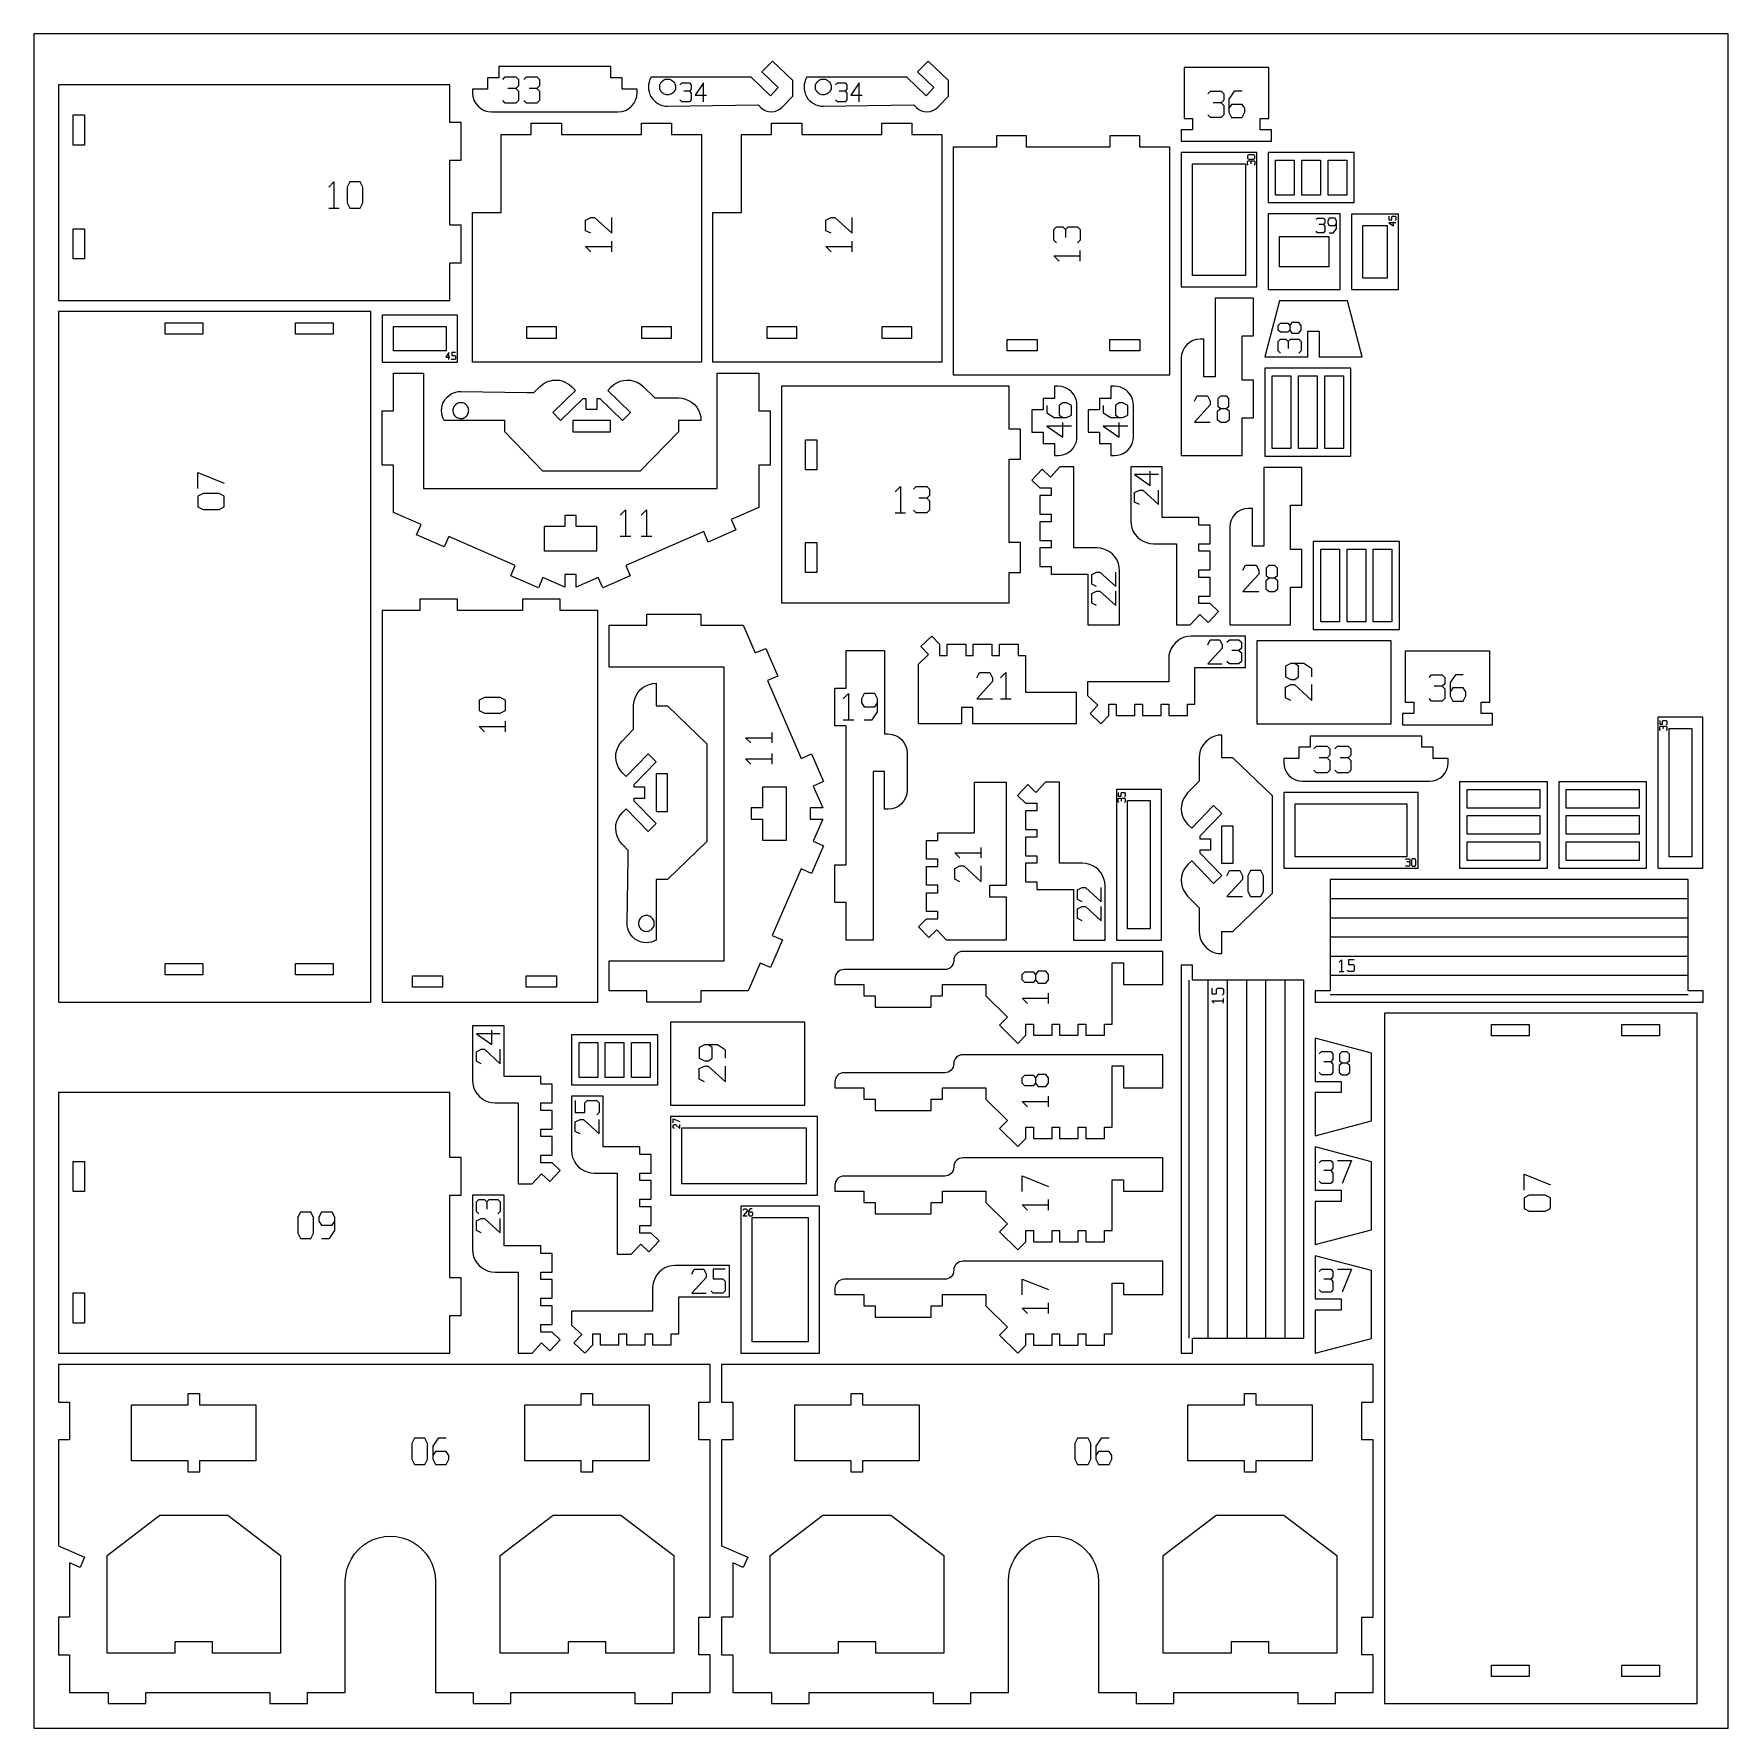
# Model space of a CAD drawing. Header units: millimetres. Extents: x 0 to 450, y 0 to 450.
import ezdxf

# ---------------------------------------------------------------- set-up
doc = ezdxf.new("R2010")
doc.units = ezdxf.units.MM
for name, color, linetype in [('CUT', 1, 'Continuous'), ('ENGRAVE', 5, 'Continuous'), ('SHEET', 8, 'Continuous')]:
    doc.layers.add(name, color=color, linetype=linetype)

msp = doc.modelspace()

# ---------------------------------------------------------------- linework, layer by layer
at = {"layer": 'CUT'}
for p, q in [((153.21, 441.32), (123.51, 441.32)), ((123.51, 441.32), (123.51, 438.32)), ((153.21, 438.32), (153.21, 441.32)), ((196.16, 442.79), (193.39, 439.91)), ((201.55, 437.58), (196.16, 442.79)), ((237.51, 442.79), (234.73, 439.91)), ((242.9, 437.58), (237.51, 442.79)), ((305.49, 441.04), (305.49, 427.5)), ((327.97, 441.04), (305.49, 441.04)), ((327.97, 427.5), (327.97, 441.04)), ((123.51, 438.32), (120.51, 438.32)), ((120.51, 438.32), (120.51, 435.32)), ((156.21, 438.32), (153.21, 438.32)), ((156.21, 435.32), (156.21, 438.32)), ((163.25, 436.56), (163.21, 435.9)), ((163.38, 437.22), (163.25, 436.56)), ((163.6, 437.85), (163.38, 437.22)), ((163.89, 438.45), (163.6, 437.85)), ((163.94, 438.52), (163.89, 438.45)), ((190.51, 438.52), (163.94, 438.52)), ((166.26, 436.44), (166.35, 436.71)), ((166.35, 436.71), (166.5, 436.95)), ((166.5, 436.95), (166.65, 437.18)), ((166.65, 437.18), (166.83, 437.38)), ((166.83, 437.38), (167.04, 437.57)), ((167.04, 437.57), (167.27, 437.72)), ((167.27, 437.72), (167.51, 437.84)), ((167.51, 437.84), (167.78, 437.93)), ((167.78, 437.93), (168.04, 437.98)), ((168.04, 437.98), (168.32, 438)), ((168.32, 438), (168.59, 437.98)), ((168.59, 437.98), (168.86, 437.93)), ((168.86, 437.93), (169.12, 437.84)), ((169.12, 437.84), (169.37, 437.72)), ((169.37, 437.72), (169.6, 437.57)), ((169.6, 437.57), (169.81, 437.38)), ((169.81, 437.38), (169.99, 437.18)), ((169.99, 437.18), (170.14, 436.95)), ((170.14, 436.95), (170.26, 436.7)), ((170.26, 436.7), (170.34, 436.44)), ((195.62, 433.58), (190.51, 438.52)), ((193.39, 439.91), (197.7, 435.74)), ((201.55, 433.45), (201.55, 437.58)), ((204.6, 436.56), (204.55, 435.9)), ((204.73, 437.22), (204.6, 436.56)), ((204.94, 437.85), (204.73, 437.22)), ((205.24, 438.45), (204.94, 437.85)), ((205.28, 438.52), (205.24, 438.45)), ((231.85, 438.52), (205.28, 438.52)), ((207.61, 436.44), (207.69, 436.71)), ((207.69, 436.71), (207.84, 436.95)), ((207.84, 436.95), (208, 437.18)), ((208, 437.18), (208.18, 437.38)), ((208.18, 437.38), (208.38, 437.57)), ((208.38, 437.57), (208.61, 437.72)), ((208.61, 437.72), (208.86, 437.84)), ((208.86, 437.84), (209.12, 437.93)), ((209.12, 437.93), (209.39, 437.98)), ((209.39, 437.98), (209.66, 438)), ((209.66, 438), (209.94, 437.98)), ((209.94, 437.98), (210.21, 437.93)), ((210.21, 437.93), (210.47, 437.84)), ((210.47, 437.84), (210.72, 437.72)), ((210.72, 437.72), (210.94, 437.57)), ((210.94, 437.57), (211.15, 437.38)), ((211.15, 437.38), (211.33, 437.18)), ((211.33, 437.18), (211.49, 436.95)), ((211.49, 436.95), (211.61, 436.7)), ((211.61, 436.7), (211.68, 436.44)), ((236.96, 433.58), (231.85, 438.52)), ((234.73, 439.91), (239.05, 435.74)), ((242.9, 433.45), (242.9, 437.58)), ((6.5, 436.47), (6.5, 379.22)), ((110.5, 436.47), (6.5, 436.47)), ((110.5, 426.47), (110.5, 436.47)), ((120.51, 435.32), (116.51, 435.32)), ((116.51, 435.32), (116.51, 434.31)), ((116.51, 434.31), (116.6, 433.34)), ((116.6, 433.34), (116.89, 432.4)), ((116.89, 432.4), (117.35, 431.54)), ((160.21, 435.32), (156.21, 435.32)), ((159.37, 431.54), (159.83, 432.4)), ((159.83, 432.4), (160.11, 433.34)), ((160.11, 433.34), (160.21, 434.31)), ((160.21, 434.31), (160.21, 435.32)), ((163.21, 435.9), (163.21, 435.23)), ((163.21, 435.23), (163.38, 434.57)), ((163.38, 434.57), (163.6, 433.94)), ((163.6, 433.94), (163.89, 433.34)), ((163.89, 433.34), (164.27, 432.78)), ((164.27, 432.78), (164.71, 432.28)), ((164.71, 432.28), (165.21, 431.84)), ((166.22, 436.17), (166.26, 436.44)), ((166.22, 435.9), (166.22, 436.17)), ((166.23, 435.62), (166.22, 435.9)), ((166.29, 435.35), (166.23, 435.62)), ((166.38, 435.09), (166.29, 435.35)), ((166.5, 434.84), (166.38, 435.09)), ((166.65, 434.62), (166.5, 434.84)), ((166.83, 434.41), (166.65, 434.62)), ((167.04, 434.23), (166.83, 434.41)), ((167.27, 434.07), (167.04, 434.23)), ((167.51, 433.95), (167.27, 434.07)), ((167.78, 433.86), (167.51, 433.95)), ((168.04, 433.81), (167.78, 433.86)), ((168.32, 433.79), (168.04, 433.81)), ((168.59, 433.81), (168.32, 433.79)), ((168.86, 433.86), (168.59, 433.81)), ((169.12, 433.95), (168.86, 433.86)), ((169.37, 434.07), (169.12, 433.95)), ((169.6, 434.23), (169.37, 434.07)), ((169.81, 434.41), (169.6, 434.23)), ((169.99, 434.62), (169.81, 434.41)), ((170.14, 434.84), (169.99, 434.62)), ((170.26, 435.09), (170.14, 434.84)), ((170.38, 435.35), (170.26, 435.09)), ((170.34, 436.44), (170.39, 436.17)), ((170.42, 435.62), (170.38, 435.35)), ((170.39, 436.17), (170.42, 435.9)), ((170.42, 435.9), (170.42, 435.62)), ((197.7, 435.74), (195.62, 433.58)), ((198.74, 430.53), (201.55, 433.45)), ((204.55, 435.9), (204.55, 435.23)), ((204.55, 435.23), (204.73, 434.57)), ((204.73, 434.57), (204.94, 433.94)), ((204.94, 433.94), (205.24, 433.34)), ((205.24, 433.34), (205.61, 432.78)), ((205.61, 432.78), (206.05, 432.28)), ((206.05, 432.28), (206.55, 431.84)), ((207.56, 436.17), (207.61, 436.44)), ((207.56, 435.9), (207.56, 436.17)), ((207.58, 435.62), (207.56, 435.9)), ((207.63, 435.35), (207.58, 435.62)), ((207.72, 435.09), (207.63, 435.35)), ((207.84, 434.84), (207.72, 435.09)), ((208, 434.62), (207.84, 434.84)), ((208.18, 434.41), (208, 434.62)), ((208.38, 434.23), (208.18, 434.41)), ((208.61, 434.07), (208.38, 434.23)), ((208.86, 433.95), (208.61, 434.07)), ((209.12, 433.86), (208.86, 433.95)), ((209.39, 433.81), (209.12, 433.86)), ((209.66, 433.79), (209.39, 433.81)), ((209.94, 433.81), (209.66, 433.79)), ((210.21, 433.86), (209.94, 433.81)), ((210.47, 433.95), (210.21, 433.86)), ((210.72, 434.07), (210.47, 433.95)), ((210.94, 434.23), (210.72, 434.07)), ((211.15, 434.41), (210.94, 434.23)), ((211.33, 434.62), (211.15, 434.41)), ((211.49, 434.84), (211.33, 434.62)), ((211.61, 435.09), (211.49, 434.84)), ((211.72, 435.35), (211.61, 435.09)), ((211.68, 436.44), (211.74, 436.17)), ((211.77, 435.62), (211.72, 435.35)), ((211.74, 436.17), (211.77, 435.9)), ((211.77, 435.9), (211.77, 435.62)), ((239.05, 435.74), (236.96, 433.58)), ((240.08, 430.53), (242.9, 433.45)), ((10.45, 420.46), (10.45, 428.47)), ((10.45, 428.47), (13.45, 428.47)), ((13.45, 428.47), (13.45, 420.46)), ((117.35, 431.54), (117.97, 430.78)), ((117.97, 430.78), (118.73, 430.16)), ((118.73, 430.16), (119.59, 429.69)), ((119.59, 429.69), (120.53, 429.41)), ((120.53, 429.41), (121.51, 429.31)), ((121.51, 429.31), (155.21, 429.31)), ((155.21, 429.31), (156.18, 429.41)), ((156.18, 429.41), (157.12, 429.69)), ((157.12, 429.69), (157.99, 430.16)), ((157.99, 430.16), (158.74, 430.78)), ((158.74, 430.78), (159.37, 431.54)), ((165.21, 431.84), (165.76, 431.47)), ((165.76, 431.47), (166.36, 431.17)), ((166.36, 431.17), (167, 430.96)), ((167, 430.96), (167.65, 430.83)), ((167.65, 430.83), (168.32, 430.79)), ((168.32, 430.79), (192.37, 431.16)), ((192.37, 431.16), (193.1, 430.45)), ((193.1, 430.45), (193.71, 429.96)), ((193.71, 429.96), (194.4, 429.6)), ((194.4, 429.6), (195.15, 429.38)), ((195.15, 429.38), (195.93, 429.31)), ((195.93, 429.31), (196.71, 429.4)), ((196.71, 429.4), (197.46, 429.64)), ((197.46, 429.64), (198.14, 430.02)), ((198.14, 430.02), (198.74, 430.53)), ((206.55, 431.84), (207.11, 431.47)), ((207.11, 431.47), (207.71, 431.17)), ((207.71, 431.17), (208.34, 430.96)), ((208.34, 430.96), (209, 430.83)), ((209, 430.83), (209.66, 430.79)), ((209.66, 430.79), (233.71, 431.16)), ((233.71, 431.16), (234.44, 430.45)), ((234.44, 430.45), (235.05, 429.96)), ((235.05, 429.96), (235.75, 429.6)), ((235.75, 429.6), (236.5, 429.38)), ((236.5, 429.38), (237.28, 429.31)), ((237.28, 429.31), (238.06, 429.4)), ((238.06, 429.4), (238.8, 429.64)), ((238.8, 429.64), (239.49, 430.02)), ((239.49, 430.02), (240.08, 430.53)), ((113.51, 426.47), (110.5, 426.47)), ((113.51, 416.46), (113.51, 426.47)), ((124.11, 423.31), (132.11, 423.31)), ((124.11, 402.55), (124.11, 423.31)), ((132.11, 426.31), (140.11, 426.31)), ((132.11, 423.31), (132.11, 426.31)), ((140.11, 426.31), (140.11, 423.31)), ((140.11, 423.31), (161.35, 423.31)), ((161.35, 426.31), (169.35, 426.31)), ((161.35, 423.31), (161.35, 426.31)), ((169.35, 426.31), (169.35, 423.31)), ((169.35, 423.31), (177.35, 423.31)), ((177.35, 423.31), (177.35, 362.84)), ((187.95, 423.31), (195.96, 423.31)), ((187.95, 402.55), (187.95, 423.31)), ((195.96, 426.31), (203.96, 426.31)), ((195.96, 423.31), (195.96, 426.31)), ((203.96, 426.31), (203.96, 423.31)), ((203.96, 423.31), (225.2, 423.31)), ((225.2, 426.31), (233.2, 426.31)), ((225.2, 423.31), (225.2, 426.31)), ((233.2, 426.31), (233.2, 423.31)), ((233.2, 423.31), (241.2, 423.31)), ((241.2, 423.31), (241.2, 362.84)), ((304.75, 424.5), (304.75, 421.5)), ((307.75, 424.5), (304.75, 424.5)), ((305.49, 427.5), (307.75, 427.5)), ((307.75, 427.5), (307.75, 424.5)), ((325.7, 424.5), (325.7, 427.5)), ((325.7, 427.5), (327.97, 427.5)), ((328.7, 424.5), (325.7, 424.5)), ((328.7, 421.5), (328.7, 424.5)), ((13.45, 420.46), (10.45, 420.46)), ((255.67, 419.94), (244.2, 419.94)), ((244.2, 419.94), (244.2, 359.47)), ((263.67, 422.94), (255.67, 422.94)), ((255.67, 422.94), (255.67, 419.94)), ((263.67, 419.94), (263.67, 422.94)), ((285.75, 419.94), (263.67, 419.94)), ((293.75, 422.94), (285.75, 422.94)), ((285.75, 422.94), (285.75, 419.94)), ((293.75, 419.94), (293.75, 422.94)), ((301.75, 419.94), (293.75, 419.94)), ((301.75, 359.47), (301.75, 419.94)), ((304.75, 421.5), (328.7, 421.5)), ((110.5, 399.22), (110.5, 416.46)), ((110.5, 416.46), (113.51, 416.46)), ((324.82, 418.5), (304.75, 418.5)), ((304.75, 418.5), (304.75, 382.8)), ((307.75, 415.5), (321.82, 415.5)), ((307.75, 385.8), (307.75, 415.5)), ((321.82, 415.5), (321.82, 385.8)), ((324.82, 382.8), (324.82, 418.5)), ((327.82, 418.48), (327.82, 405.19)), ((350.71, 418.48), (327.82, 418.48)), ((329.82, 407.19), (329.82, 416.48)), ((329.82, 416.48), (334.78, 416.48)), ((334.78, 416.48), (334.78, 407.19)), ((336.78, 407.19), (336.78, 416.48)), ((336.78, 416.48), (341.74, 416.48)), ((341.74, 416.48), (341.74, 407.19)), ((343.74, 407.19), (343.74, 416.48)), ((343.74, 416.48), (348.7, 416.48)), ((348.7, 416.48), (348.7, 407.19)), ((350.71, 405.19), (350.71, 418.48)), ((327.82, 405.19), (350.71, 405.19)), ((334.78, 407.19), (329.82, 407.19)), ((341.74, 407.19), (336.78, 407.19)), ((348.7, 407.19), (343.74, 407.19)), ((116.51, 402.55), (124.11, 402.55)), ((116.51, 362.84), (116.51, 402.55)), ((180.35, 402.55), (187.95, 402.55)), ((180.35, 362.84), (180.35, 402.55)), ((327.82, 402.19), (327.82, 382.14)), ((347, 402.19), (327.82, 402.19)), ((347, 382.14), (347, 402.19)), ((362.43, 402.14), (350, 402.14)), ((350, 402.14), (350, 382.14)), ((362.43, 382.14), (362.43, 402.14)), ((10.45, 390.22), (10.45, 398.22)), ((10.45, 398.22), (13.45, 398.22)), ((13.45, 398.22), (13.45, 390.22)), ((113.51, 399.22), (110.5, 399.22)), ((113.51, 389.22), (113.51, 399.22)), ((330.82, 388.14), (330.82, 396.19)), ((330.82, 396.19), (343.99, 396.19)), ((343.99, 396.19), (343.99, 388.14)), ((353, 399.14), (359.42, 399.14)), ((353, 385.14), (353, 399.14)), ((359.42, 399.14), (359.42, 385.14)), ((13.45, 390.22), (10.45, 390.22)), ((110.5, 379.22), (110.5, 389.22)), ((110.5, 389.22), (113.51, 389.22)), ((343.99, 388.14), (330.82, 388.14)), ((304.75, 382.8), (324.82, 382.8)), ((321.82, 385.8), (307.75, 385.8)), ((359.42, 385.14), (353, 385.14)), ((6.5, 379.22), (110.5, 379.22)), ((313.76, 379.8), (313.76, 358.9)), ((323.93, 379.8), (313.76, 379.8)), ((323.93, 369.79), (323.93, 379.8)), ((330.86, 379.14), (326.93, 364.18)), ((327.82, 382.14), (347, 382.14)), ((348.89, 379.14), (330.86, 379.14)), ((352.82, 364.18), (348.89, 379.14)), ((350, 382.14), (362.43, 382.14)), ((89.52, 376.22), (6.5, 376.22)), ((6.5, 376.22), (6.5, 192.86)), ((89.52, 192.86), (89.52, 376.22)), ((92.52, 375.27), (92.52, 362.84)), ((112.52, 375.27), (92.52, 375.27)), ((112.52, 362.84), (112.52, 375.27)), ((34.88, 373.22), (44.89, 373.22)), ((34.88, 370.22), (34.88, 373.22)), ((44.89, 370.22), (34.88, 370.22)), ((44.89, 373.22), (44.89, 370.22)), ((69.5, 373.22), (79.5, 373.22)), ((69.5, 370.22), (69.5, 373.22)), ((79.5, 370.22), (69.5, 370.22)), ((79.5, 373.22), (79.5, 370.22)), ((95.52, 365.84), (95.52, 372.27)), ((95.52, 372.27), (109.52, 372.27)), ((109.52, 372.27), (109.52, 365.84)), ((138.81, 372.22), (130.8, 372.22)), ((130.8, 372.22), (130.8, 369.22)), ((130.8, 369.22), (138.81, 369.22)), ((138.81, 369.22), (138.81, 372.22)), ((169.35, 372.22), (161.35, 372.22)), ((161.35, 372.22), (161.35, 369.22)), ((161.35, 369.22), (169.35, 369.22)), ((169.35, 369.22), (169.35, 372.22)), ((202.65, 372.22), (194.65, 372.22)), ((194.65, 372.22), (194.65, 369.22)), ((194.65, 369.22), (202.65, 369.22)), ((202.65, 369.22), (202.65, 372.22)), ((233.2, 372.22), (225.2, 372.22)), ((225.2, 372.22), (225.2, 369.22)), ((225.2, 369.22), (233.2, 369.22)), ((233.2, 369.22), (233.2, 372.22)), ((320.93, 358.01), (320.93, 369.79)), ((320.93, 369.79), (323.93, 369.79)), ((338.37, 371.05), (341.37, 371.05)), ((338.37, 364.18), (338.37, 371.05)), ((341.37, 371.05), (341.37, 364.18)), ((109.52, 365.84), (95.52, 365.84)), ((258.48, 368.85), (266.48, 368.85)), ((258.48, 365.85), (258.48, 368.85)), ((266.48, 365.85), (258.48, 365.85)), ((266.48, 368.85), (266.48, 365.85)), ((285.75, 368.85), (293.75, 368.85)), ((285.75, 365.85), (285.75, 368.85)), ((293.75, 365.85), (285.75, 365.85)), ((293.75, 368.85), (293.75, 365.85)), ((304.85, 364.88), (304.75, 363.9)), ((305.13, 365.82), (304.85, 364.88)), ((305.6, 366.68), (305.13, 365.82)), ((306.22, 367.44), (305.6, 366.68)), ((306.98, 368.06), (306.22, 367.44)), ((307.84, 368.52), (306.98, 368.06)), ((308.78, 368.81), (307.84, 368.52)), ((309.76, 368.9), (308.78, 368.81)), ((310.76, 368.9), (309.76, 368.9)), ((310.76, 358.9), (310.76, 368.9)), ((92.52, 362.84), (112.52, 362.84)), ((177.35, 362.84), (116.51, 362.84)), ((241.2, 362.84), (180.35, 362.84)), ((304.75, 363.9), (304.75, 338.01)), ((326.93, 364.18), (338.37, 364.18)), ((349.82, 361.18), (326.93, 361.18)), ((326.93, 361.18), (326.93, 337.84)), ((341.37, 364.18), (352.82, 364.18)), ((349.82, 337.84), (349.82, 361.18)), ((95.52, 349.84), (95.52, 359.84)), ((95.52, 359.84), (103.5, 359.84)), ((103.5, 359.84), (103.5, 329.26)), ((132.78, 354.78), (134.43, 356.37)), ((134.43, 356.37), (135.16, 356.97)), ((135.16, 356.97), (135.97, 357.45)), ((135.97, 357.45), (136.85, 357.79)), ((136.85, 357.79), (137.77, 357.99)), ((137.77, 357.99), (138.71, 358.05)), ((138.71, 358.05), (139.64, 358.02)), ((139.64, 358.02), (140.56, 357.76)), ((140.56, 357.76), (141.42, 357.35)), ((141.42, 357.35), (142.21, 356.84)), ((142.21, 356.84), (142.92, 356.22)), ((142.92, 356.22), (143.82, 355.28)), ((152.42, 355.28), (153.32, 356.22)), ((153.32, 356.22), (154.03, 356.84)), ((154.03, 356.84), (154.82, 357.35)), ((154.82, 357.35), (155.69, 357.73)), ((155.69, 357.73), (156.6, 357.96)), ((156.6, 357.96), (157.54, 358.05)), ((157.54, 358.05), (158.48, 358.05)), ((158.48, 358.05), (159.39, 357.79)), ((159.39, 357.79), (160.27, 357.45)), ((160.27, 357.45), (161.08, 356.97)), ((161.08, 356.97), (161.81, 356.37)), ((161.81, 356.37), (164.97, 353.32)), ((181.48, 329.26), (181.48, 359.84)), ((181.48, 359.84), (192.57, 359.84)), ((192.57, 359.84), (192.57, 349.84)), ((198.57, 356.47), (198.57, 298.91)), ((259.05, 356.47), (198.57, 356.47)), ((244.2, 359.47), (301.75, 359.47)), ((259.05, 345), (259.05, 356.47)), ((272.05, 356.39), (271.05, 356.39)), ((271.05, 356.39), (271.05, 353.18)), ((272.83, 356.33), (272.05, 356.39)), ((273.59, 356.14), (272.83, 356.33)), ((274.32, 355.84), (273.59, 356.14)), ((274.99, 355.43), (274.32, 355.84)), ((287.05, 356.39), (286.05, 356.39)), ((286.05, 356.39), (286.05, 353.18)), ((287.83, 356.33), (287.05, 356.39)), ((288.6, 356.14), (287.83, 356.33)), ((289.32, 355.84), (288.6, 356.14)), ((289.99, 355.43), (289.32, 355.84)), ((313.76, 358.9), (310.76, 358.9)), ((323.93, 358.01), (320.93, 358.01)), ((323.93, 348.01), (323.93, 358.01)), ((328.93, 359.18), (333.89, 359.18)), ((328.93, 339.84), (328.93, 359.18)), ((333.89, 359.18), (333.89, 339.84)), ((335.89, 359.18), (340.85, 359.18)), ((335.89, 339.84), (335.89, 359.18)), ((340.85, 359.18), (340.85, 339.84)), ((342.85, 359.18), (347.81, 359.18)), ((342.85, 339.84), (342.85, 359.18)), ((347.81, 359.18), (347.81, 339.84)), ((108.32, 350.6), (108.45, 351.26)), ((108.45, 351.26), (108.66, 351.89)), ((108.66, 351.89), (108.96, 352.49)), ((108.96, 352.49), (109.33, 353.05)), ((109.33, 353.05), (109.77, 353.55)), ((109.77, 353.55), (110.27, 353.99)), ((110.27, 353.99), (110.83, 354.36)), ((110.83, 354.36), (111.43, 354.66)), ((111.43, 354.66), (112.06, 354.87)), ((111.72, 351.22), (111.56, 350.99)), ((111.9, 351.42), (111.72, 351.22)), ((112.11, 351.61), (111.9, 351.42)), ((112.06, 354.87), (112.72, 355)), ((112.33, 351.76), (112.11, 351.61)), ((112.58, 351.88), (112.33, 351.76)), ((112.84, 351.97), (112.58, 351.88)), ((112.72, 355), (113.39, 355.05)), ((113.11, 352.04), (112.84, 351.97)), ((113.39, 352.04), (113.11, 352.04)), ((113.39, 355.05), (130.93, 354.78)), ((113.66, 352.02), (113.39, 352.04)), ((113.93, 351.97), (113.66, 352.02)), ((114.19, 351.88), (113.93, 351.97)), ((114.44, 351.76), (114.19, 351.88)), ((114.67, 351.61), (114.44, 351.76)), ((114.87, 351.42), (114.67, 351.61)), ((115.05, 351.22), (114.87, 351.42)), ((115.21, 350.99), (115.05, 351.22)), ((130.93, 354.78), (132.78, 354.78)), ((143.82, 355.28), (137.81, 349.47)), ((139.89, 347.32), (145.91, 353.13)), ((145.91, 353.13), (146.62, 353.13)), ((146.62, 353.13), (146.62, 350.32)), ((149.62, 350.32), (149.62, 353.13)), ((149.62, 353.13), (150.34, 353.13)), ((150.34, 353.13), (156.35, 347.32)), ((158.44, 349.47), (152.42, 355.28)), ((164.97, 353.32), (171.18, 353.32)), ((171.18, 353.32), (172.12, 353.24)), ((172.12, 353.24), (173.04, 353.02)), ((173.04, 353.02), (173.91, 352.66)), ((173.91, 352.66), (174.71, 352.17)), ((174.71, 352.17), (175.42, 351.56)), ((175.42, 351.56), (176.04, 350.84)), ((271.05, 353.18), (268.05, 353.18)), ((268.05, 353.18), (268.05, 350.17)), ((275.58, 354.92), (274.99, 355.43)), ((276.09, 354.33), (275.58, 354.92)), ((276.5, 353.66), (276.09, 354.33)), ((276.8, 352.93), (276.5, 353.66)), ((276.99, 352.17), (276.8, 352.93)), ((277.05, 351.39), (276.99, 352.17)), ((277.05, 343.01), (277.05, 351.39)), ((286.05, 353.18), (283.05, 353.18)), ((283.05, 353.18), (283.05, 350.17)), ((290.59, 354.92), (289.99, 355.43)), ((291.1, 354.33), (290.59, 354.92)), ((291.51, 353.66), (291.1, 354.33)), ((291.81, 352.93), (291.51, 353.66)), ((291.99, 352.17), (291.81, 352.93)), ((292.05, 351.39), (291.99, 352.17)), ((292.05, 343.01), (292.05, 351.39)), ((92.52, 335.48), (92.52, 349.84)), ((92.52, 349.84), (95.52, 349.84)), ((108.28, 349.94), (108.32, 350.6)), ((108.32, 349.27), (108.28, 349.94)), ((108.45, 348.61), (108.32, 349.27)), ((108.66, 347.98), (108.45, 348.61)), ((108.96, 347.32), (108.66, 347.98)), ((109, 347.32), (108.96, 347.32)), ((125.06, 347.32), (109, 347.32)), ((111.3, 350.21), (111.28, 349.94)), ((111.28, 349.94), (111.3, 349.66)), ((111.35, 350.48), (111.3, 350.21)), ((111.3, 349.66), (111.35, 349.39)), ((111.44, 350.74), (111.35, 350.48)), ((111.35, 349.39), (111.44, 349.13)), ((111.56, 350.99), (111.44, 350.74)), ((111.44, 349.13), (111.56, 348.88)), ((111.56, 348.88), (111.72, 348.66)), ((111.72, 348.66), (111.9, 348.45)), ((111.9, 348.45), (112.11, 348.27)), ((112.11, 348.27), (112.33, 348.12)), ((112.33, 348.12), (112.58, 347.99)), ((112.58, 347.99), (112.84, 347.9)), ((112.84, 347.9), (113.11, 347.85)), ((113.11, 347.85), (113.39, 347.83)), ((113.39, 347.83), (113.66, 347.83)), ((113.66, 347.83), (113.93, 347.88)), ((113.93, 347.88), (114.19, 347.99)), ((114.19, 347.99), (114.44, 348.12)), ((114.44, 348.12), (114.67, 348.27)), ((114.67, 348.27), (114.87, 348.45)), ((114.87, 348.45), (115.05, 348.66)), ((115.05, 348.66), (115.21, 348.88)), ((115.33, 350.74), (115.21, 350.99)), ((115.21, 348.88), (115.33, 349.13)), ((115.42, 350.48), (115.33, 350.74)), ((115.33, 349.13), (115.42, 349.39)), ((115.47, 350.21), (115.42, 350.48)), ((115.42, 349.39), (115.47, 349.66)), ((115.49, 349.94), (115.47, 350.21)), ((115.47, 349.66), (115.49, 349.94)), ((125.06, 344.31), (125.06, 347.32)), ((137.81, 349.47), (139.89, 347.32)), ((143.12, 347.32), (143.12, 344.31)), ((153.12, 347.32), (143.12, 347.32)), ((146.62, 350.32), (149.62, 350.32)), ((153.12, 344.31), (153.12, 347.32)), ((156.35, 347.32), (158.44, 349.47)), ((171.18, 347.32), (171.18, 344.31)), ((177.18, 347.32), (171.18, 347.32)), ((176.04, 350.84), (176.53, 350.04)), ((176.53, 350.04), (176.89, 349.17)), ((176.89, 349.17), (177.11, 348.25)), ((177.11, 348.25), (177.18, 347.32)), ((192.57, 349.84), (195.57, 349.84)), ((195.57, 349.84), (195.57, 335.48)), ((268.05, 350.17), (265.05, 350.17)), ((265.05, 350.17), (265.05, 344.21)), ((283.05, 350.17), (280.05, 350.17)), ((280.05, 350.17), (280.05, 344.21)), ((320.93, 338.01), (320.93, 348.01)), ((320.93, 348.01), (323.93, 348.01)), ((135.18, 333.84), (125.06, 344.31)), ((143.12, 344.31), (153.12, 344.31)), ((171.18, 344.31), (161.06, 333.84)), ((204.96, 334.19), (204.96, 342.19)), ((204.96, 342.19), (207.96, 342.19)), ((207.96, 342.19), (207.96, 334.19)), ((262.05, 345), (259.05, 345)), ((262.05, 337), (262.05, 345)), ((265.05, 344.21), (268.05, 344.21)), ((268.05, 344.21), (268.05, 341.21)), ((276.8, 341.46), (276.99, 342.22)), ((276.99, 342.22), (277.05, 343.01)), ((280.05, 344.21), (283.05, 344.21)), ((283.05, 344.21), (283.05, 341.21)), ((291.81, 341.46), (291.99, 342.22)), ((291.99, 342.22), (292.05, 343.01)), ((268.05, 341.21), (271.05, 341.21)), ((271.05, 341.21), (271.05, 338.01)), ((271.05, 338.01), (272.05, 338.01)), ((272.05, 338.01), (272.83, 338.07)), ((272.83, 338.07), (273.59, 338.25)), ((273.59, 338.25), (274.32, 338.55)), ((274.32, 338.55), (274.99, 338.96)), ((274.99, 338.96), (275.58, 339.47)), ((275.58, 339.47), (276.09, 340.07)), ((276.09, 340.07), (276.5, 340.74)), ((276.5, 340.74), (276.8, 341.46)), ((283.05, 341.21), (286.05, 341.21)), ((286.05, 341.21), (286.05, 338.01)), ((286.05, 338.01), (287.05, 338.01)), ((287.05, 338.01), (287.83, 338.07)), ((287.83, 338.07), (288.6, 338.25)), ((288.6, 338.25), (289.32, 338.55)), ((289.32, 338.55), (289.99, 338.96)), ((289.99, 338.96), (290.59, 339.47)), ((290.59, 339.47), (291.1, 340.07)), ((291.1, 340.07), (291.51, 340.74)), ((291.51, 340.74), (291.81, 341.46)), ((304.75, 338.01), (320.93, 338.01)), ((326.93, 337.84), (349.82, 337.84)), ((333.89, 339.84), (328.93, 339.84)), ((340.85, 339.84), (335.89, 339.84)), ((347.81, 339.84), (342.85, 339.84)), ((95.52, 335.48), (92.52, 335.48)), ((95.52, 322.87), (95.52, 335.48)), ((161.06, 333.84), (135.18, 333.84)), ((192.57, 335.48), (192.57, 324.18)), ((195.57, 335.48), (192.57, 335.48)), ((207.96, 334.19), (204.96, 334.19)), ((259.05, 314.92), (259.05, 337)), ((259.05, 337), (262.05, 337)), ((267.8, 334.36), (265.05, 331.45)), ((269.98, 332.3), (267.8, 334.36)), ((272.54, 335.01), (269.98, 332.3)), ((276.23, 335.01), (272.54, 335.01)), ((276.23, 313.47), (276.23, 335.01)), ((291.34, 335.01), (291.34, 320.59)), ((299.71, 335.01), (291.34, 335.01)), ((299.71, 321.55), (299.71, 335.01)), ((326.64, 334.84), (326.64, 313.95)), ((336.81, 334.84), (326.64, 334.84)), ((336.81, 324.84), (336.81, 334.84)), ((103.5, 329.26), (181.48, 329.26)), ((265.05, 331.45), (267.23, 329.39)), ((267.23, 329.39), (270.23, 329.39)), ((270.23, 329.39), (270.23, 327.39)), ((192.57, 324.18), (185.24, 320.99)), ((267.23, 327.39), (267.23, 322.43)), ((270.23, 327.39), (267.23, 327.39)), ((333.81, 313.05), (333.81, 324.84)), ((333.81, 324.84), (336.81, 324.84)), ((102.86, 319.68), (95.52, 322.87)), ((101.66, 316.93), (102.86, 319.68)), ((141.05, 322.12), (141.05, 319.12)), ((144.05, 322.12), (141.05, 322.12)), ((144.05, 319.12), (144.05, 322.12)), ((185.24, 320.99), (186.43, 318.23)), ((267.23, 322.43), (270.23, 322.43)), ((267.23, 320.43), (267.23, 315.47)), ((270.23, 320.43), (267.23, 320.43)), ((270.23, 322.43), (270.23, 320.43)), ((291.34, 320.59), (291.42, 319.65)), ((291.42, 319.65), (291.64, 318.74)), ((309.46, 321.55), (299.71, 321.55)), ((309.46, 319.55), (309.46, 321.55)), ((312.46, 319.55), (309.46, 319.55)), ((312.46, 314.59), (312.46, 319.55)), ((317.73, 319.92), (317.64, 318.95)), ((318.02, 320.86), (317.73, 319.92)), ((318.48, 321.72), (318.02, 320.86)), ((319.1, 322.48), (318.48, 321.72)), ((319.86, 323.1), (319.1, 322.48)), ((320.73, 323.57), (319.86, 323.1)), ((321.66, 323.85), (320.73, 323.57)), ((322.64, 323.95), (321.66, 323.85)), ((323.64, 323.95), (322.64, 323.95)), ((323.64, 313.95), (323.64, 323.95)), ((109, 313.74), (101.66, 316.93)), ((110.2, 316.49), (109, 313.74)), ((127.87, 308.81), (110.2, 316.49)), ((135.55, 319.12), (135.55, 312.69)), ((141.05, 319.12), (135.55, 319.12)), ((149.55, 319.12), (144.05, 319.12)), ((149.55, 312.69), (149.55, 319.12)), ((177.9, 317.8), (157.22, 308.81)), ((179.09, 315.04), (177.9, 317.8)), ((186.43, 318.23), (179.09, 315.04)), ((267.23, 315.47), (270.23, 315.47)), ((270.23, 315.47), (270.23, 313.47)), ((291.64, 318.74), (292, 317.87)), ((292, 317.87), (292.49, 317.06)), ((292.49, 317.06), (293.1, 316.35)), ((293.1, 316.35), (293.82, 315.74)), ((293.82, 315.74), (294.62, 315.24)), ((294.62, 315.24), (295.49, 314.88)), ((317.64, 318.95), (317.64, 293.05)), ((362.7, 315.16), (339.81, 315.16)), ((339.81, 315.16), (339.81, 291.82)), ((362.7, 291.82), (362.7, 315.16)), ((135.55, 312.69), (149.55, 312.69)), ((204.96, 306.91), (204.96, 314.92)), ((204.96, 314.92), (207.96, 314.92)), ((207.96, 314.92), (207.96, 306.91)), ((262.05, 314.92), (259.05, 314.92)), ((262.05, 306.91), (262.05, 314.92)), ((267.23, 313.47), (267.23, 308.5)), ((270.23, 313.47), (267.23, 313.47)), ((282.34, 313.47), (276.23, 313.47)), ((283.28, 313.39), (282.34, 313.47)), ((284.2, 313.17), (283.28, 313.39)), ((285.07, 312.81), (284.2, 313.17)), ((285.87, 312.32), (285.07, 312.81)), ((286.59, 311.71), (285.87, 312.32)), ((287.2, 310.99), (286.59, 311.71)), ((287.69, 310.19), (287.2, 310.99)), ((295.49, 314.88), (296.41, 314.66)), ((296.41, 314.66), (297.34, 314.59)), ((297.34, 314.59), (303.46, 314.59)), ((303.46, 314.59), (303.46, 293.05)), ((309.46, 314.59), (312.46, 314.59)), ((309.46, 312.59), (309.46, 314.59)), ((312.46, 312.59), (309.46, 312.59)), ((312.46, 307.63), (312.46, 312.59)), ((326.64, 313.95), (323.64, 313.95)), ((336.81, 313.05), (333.81, 313.05)), ((336.81, 303.05), (336.81, 313.05)), ((341.81, 313.16), (346.78, 313.16)), ((341.81, 293.82), (341.81, 313.16)), ((346.78, 313.16), (346.78, 293.82)), ((348.78, 313.16), (353.74, 313.16)), ((348.78, 293.82), (348.78, 313.16)), ((353.74, 313.16), (353.74, 293.82)), ((355.74, 313.16), (360.7, 313.16)), ((355.74, 293.82), (355.74, 313.16)), ((360.7, 313.16), (360.7, 293.82)), ((126.67, 306.05), (127.87, 308.81)), ((134.01, 302.86), (126.67, 306.05)), ((141.05, 306.43), (141.05, 303.08)), ((144.05, 306.43), (141.05, 306.43)), ((144.05, 303.08), (144.05, 306.43)), ((158.42, 306.05), (151.08, 302.86)), ((157.22, 308.81), (158.42, 306.05)), ((207.96, 306.91), (204.96, 306.91)), ((259.05, 298.91), (259.05, 306.91)), ((259.05, 306.91), (262.05, 306.91)), ((267.23, 308.5), (270.23, 308.5)), ((270.23, 308.5), (270.23, 306.5)), ((270.23, 306.5), (279.98, 306.5)), ((279.98, 306.5), (279.98, 293.05)), ((288.05, 309.32), (287.69, 310.19)), ((288.27, 308.4), (288.05, 309.32)), ((288.34, 307.46), (288.27, 308.4)), ((288.34, 293.05), (288.34, 307.46)), ((309.46, 307.63), (312.46, 307.63)), ((309.46, 305.63), (309.46, 307.63)), ((135.21, 305.62), (134.01, 302.86)), ((141.05, 303.08), (135.21, 305.62)), ((149.89, 305.62), (144.05, 303.08)), ((151.08, 302.86), (149.89, 305.62)), ((312.46, 305.63), (309.46, 305.63)), ((312.46, 300.67), (312.46, 305.63)), ((333.81, 293.05), (333.81, 303.05)), ((333.81, 303.05), (336.81, 303.05)), ((112.52, 299.86), (102.52, 299.86)), ((102.52, 299.86), (102.52, 296.86)), ((112.52, 296.86), (112.52, 299.86)), ((139.77, 299.86), (129.77, 299.86)), ((129.77, 299.86), (129.77, 296.86)), ((139.77, 296.86), (139.77, 299.86)), ((198.57, 298.91), (259.05, 298.91)), ((309.46, 298.67), (309.46, 300.67)), ((309.46, 300.67), (312.46, 300.67)), ((312.46, 298.67), (309.46, 298.67)), ((314.64, 296.6), (312.46, 298.67)), ((102.52, 296.86), (92.52, 296.86)), ((92.52, 296.86), (92.52, 192.86)), ((129.77, 296.86), (112.52, 296.86)), ((149.77, 296.86), (139.77, 296.86)), ((149.77, 192.86), (149.77, 296.86)), ((152.77, 292.91), (162.77, 292.91)), ((152.77, 281.82), (152.77, 292.91)), ((162.77, 295.91), (177.13, 295.91)), ((162.77, 292.91), (162.77, 295.91)), ((177.13, 295.91), (177.13, 292.91)), ((177.13, 292.91), (188.43, 292.91)), ((188.43, 292.91), (191.62, 285.57)), ((279.98, 293.05), (288.34, 293.05)), ((303.46, 293.05), (307.15, 293.05)), ((307.15, 293.05), (309.71, 295.76)), ((309.71, 295.76), (311.89, 293.7)), ((311.89, 293.7), (314.64, 296.6)), ((317.64, 293.05), (333.81, 293.05)), ((346.78, 293.82), (341.81, 293.82)), ((353.74, 293.82), (348.78, 293.82)), ((360.7, 293.82), (355.74, 293.82)), ((235.57, 287.3), (238.48, 290.05)), ((238.48, 290.05), (240.54, 287.87)), ((303.18, 288.29), (302.56, 287.58)), ((303.89, 288.9), (303.18, 288.29)), ((304.69, 289.4), (303.89, 288.9)), ((305.56, 289.76), (304.69, 289.4)), ((306.48, 289.98), (305.56, 289.76)), ((307.42, 290.05), (306.48, 289.98)), ((321.83, 290.05), (307.42, 290.05)), ((321.83, 281.69), (321.83, 290.05)), ((360.49, 288.82), (324.83, 288.82)), ((324.83, 288.82), (324.83, 266.75)), ((339.81, 291.82), (362.7, 291.82)), ((360.49, 266.75), (360.49, 288.82)), ((191.62, 285.57), (194.38, 286.77)), ((194.38, 286.77), (197.57, 279.43)), ((215.75, 286.2), (225.92, 286.2)), ((215.75, 276.2), (215.75, 286.2)), ((225.92, 286.2), (225.92, 264.05)), ((234.92, 282.56), (237.63, 285.12)), ((237.63, 285.12), (235.57, 287.3)), ((240.54, 287.87), (240.54, 284.87)), ((240.54, 284.87), (242.54, 284.87)), ((242.54, 284.87), (242.54, 287.87)), ((242.54, 287.87), (247.5, 287.87)), ((247.5, 287.87), (247.5, 284.87)), ((247.5, 284.87), (249.5, 284.87)), ((249.5, 284.87), (249.5, 287.87)), ((249.5, 287.87), (254.46, 287.87)), ((254.46, 287.87), (254.46, 284.87)), ((254.46, 284.87), (256.46, 284.87)), ((256.46, 284.87), (256.46, 287.87)), ((256.46, 287.87), (261.42, 287.87)), ((261.42, 287.87), (261.42, 284.87)), ((261.42, 284.87), (263.42, 284.87)), ((263.42, 284.87), (263.42, 275.12)), ((301.49, 284.99), (301.42, 284.05)), ((301.42, 284.05), (301.42, 277.94)), ((301.71, 285.9), (301.49, 284.99)), ((302.07, 286.77), (301.71, 285.9)), ((302.56, 287.58), (302.07, 286.77)), ((364.22, 286.05), (364.22, 272.51)), ((386.7, 286.05), (364.22, 286.05)), ((386.7, 272.51), (386.7, 286.05)), ((183.35, 281.82), (152.77, 281.82)), ((183.35, 203.83), (183.35, 281.82)), ((197.57, 279.43), (194.81, 278.24)), ((234.92, 266.75), (234.92, 282.56)), ((308.38, 271.94), (308.38, 281.69)), ((308.38, 281.69), (321.83, 281.69)), ((159.95, 274.24), (160.44, 275.05)), ((160.44, 275.05), (161.05, 275.76)), ((161.05, 275.76), (161.77, 276.37)), ((161.77, 276.37), (162.57, 276.87)), ((162.57, 276.87), (163.44, 277.23)), ((163.44, 277.23), (164.36, 277.45)), ((164.36, 277.45), (165.3, 277.52)), ((165.3, 277.52), (165.3, 271.52)), ((194.81, 278.24), (203.8, 257.56)), ((212.75, 276.2), (215.75, 276.2)), ((212.75, 266.19), (212.75, 276.2)), ((263.42, 275.12), (276.88, 275.12)), ((276.88, 275.12), (276.88, 266.75)), ((279.88, 277.94), (279.88, 274.25)), ((301.42, 277.94), (279.88, 277.94)), ((159.29, 271.52), (159.37, 272.46)), ((159.29, 265.31), (159.29, 271.52)), ((159.37, 272.46), (159.59, 273.37)), ((159.59, 273.37), (159.95, 274.24)), ((165.3, 271.52), (168.3, 271.52)), ((168.3, 271.52), (178.77, 261.4)), ((246.4, 271.12), (246.4, 266.75)), ((249.4, 271.12), (246.4, 271.12)), ((249.4, 266.75), (249.4, 271.12)), ((279.88, 274.25), (282.59, 271.68)), ((282.59, 271.68), (280.53, 269.5)), ((285.49, 268.93), (285.49, 271.94)), ((285.49, 271.94), (287.49, 271.94)), ((287.49, 271.94), (287.49, 268.93)), ((292.46, 268.93), (292.46, 271.94)), ((292.46, 271.94), (294.46, 271.94)), ((294.46, 271.94), (294.46, 268.93)), ((299.42, 268.93), (299.42, 271.94)), ((299.42, 271.94), (301.42, 271.94)), ((301.42, 271.94), (301.42, 268.93)), ((306.38, 268.93), (306.38, 271.94)), ((306.38, 271.94), (308.38, 271.94)), ((364.22, 272.51), (366.49, 272.51)), ((366.49, 272.51), (366.49, 269.51)), ((384.44, 269.51), (384.44, 272.51)), ((384.44, 272.51), (386.7, 272.51)), ((215.75, 266.19), (212.75, 266.19)), ((215.75, 229.3), (215.75, 266.19)), ((246.4, 266.75), (234.92, 266.75)), ((276.88, 266.75), (249.4, 266.75)), ((280.53, 269.5), (283.43, 266.75)), ((283.43, 266.75), (285.49, 268.93)), ((287.49, 268.93), (292.46, 268.93)), ((294.46, 268.93), (299.42, 268.93)), ((301.42, 268.93), (306.38, 268.93)), ((324.83, 266.75), (360.49, 266.75)), ((363.49, 269.51), (363.49, 266.51)), ((366.49, 269.51), (363.49, 269.51)), ((363.49, 266.51), (387.44, 266.51)), ((387.44, 269.51), (384.44, 269.51)), ((387.44, 266.51), (387.44, 269.51)), ((443.32, 268.49), (431.35, 268.49)), ((431.35, 268.49), (431.35, 228.44)), ((443.32, 228.44), (443.32, 268.49)), ((155.17, 260.61), (155.64, 261.42)), ((155.64, 261.42), (156.24, 262.15)), ((156.24, 262.15), (159.29, 265.31)), ((178.77, 261.4), (178.77, 235.52)), ((225.92, 264.05), (226.92, 264.05)), ((226.92, 264.05), (227.9, 263.95)), ((227.9, 263.95), (228.83, 263.67)), ((228.83, 263.67), (229.7, 263.21)), ((229.7, 263.21), (230.46, 262.59)), ((230.46, 262.59), (231.08, 261.83)), ((231.08, 261.83), (231.54, 260.96)), ((310.64, 261.28), (310.14, 260.48)), ((311.25, 262), (310.64, 261.28)), ((311.96, 262.61), (311.25, 262)), ((312.77, 263.1), (311.96, 262.61)), ((313.64, 263.46), (312.77, 263.1)), ((314.55, 263.75), (313.64, 263.46)), ((315.49, 263.75), (314.55, 263.75)), ((315.49, 257.75), (315.49, 263.75)), ((368.67, 263.51), (338.97, 263.51)), ((338.97, 263.51), (338.97, 260.51)), ((368.67, 260.51), (368.67, 263.51)), ((434.35, 265.49), (440.32, 265.49)), ((434.35, 231.44), (434.35, 265.49)), ((440.32, 265.49), (440.32, 231.44)), ((154.56, 258.81), (154.82, 259.73)), ((154.56, 257.87), (154.56, 258.81)), ((154.65, 256.94), (154.56, 257.87)), ((154.88, 256.02), (154.65, 256.94)), ((154.82, 259.73), (155.17, 260.61)), ((163.14, 258.77), (157.33, 252.76)), ((159.48, 250.67), (165.3, 256.69)), ((165.3, 256.69), (163.14, 258.77)), ((203.8, 257.56), (206.56, 258.76)), ((206.56, 258.76), (209.75, 251.42)), ((231.54, 260.96), (231.83, 260.02)), ((231.83, 260.02), (231.92, 259.05)), ((231.92, 259.05), (231.92, 249.05)), ((309.56, 258.69), (309.49, 257.75)), ((309.49, 257.75), (309.49, 251.54)), ((309.78, 259.61), (309.56, 258.69)), ((310.14, 260.48), (309.78, 259.61)), ((318.49, 257.75), (315.49, 257.75)), ((328.97, 247.64), (318.49, 257.75)), ((335.97, 257.51), (331.97, 257.51)), ((331.97, 257.51), (331.97, 256.51)), ((331.97, 256.51), (332.06, 255.53)), ((338.97, 260.51), (335.97, 260.51)), ((335.97, 260.51), (335.97, 257.51)), ((371.67, 260.51), (368.67, 260.51)), ((371.67, 257.51), (371.67, 260.51)), ((375.67, 257.51), (371.67, 257.51)), ((375.57, 255.53), (375.67, 256.51)), ((375.67, 256.51), (375.67, 257.51)), ((155.26, 255.16), (154.88, 256.02)), ((155.77, 254.37), (155.26, 255.16)), ((156.39, 253.66), (155.77, 254.37)), ((157.33, 252.76), (156.39, 253.66)), ((168.3, 253.46), (165.3, 253.46)), ((165.3, 253.46), (165.3, 243.46)), ((168.3, 243.46), (168.3, 253.46)), ((225.92, 254.05), (222.92, 254.05)), ((222.92, 254.05), (222.92, 209.3)), ((225.92, 244.05), (225.92, 254.05)), ((332.06, 255.53), (332.35, 254.6)), ((332.35, 254.6), (332.81, 253.73)), ((332.81, 253.73), (333.43, 252.97)), ((333.43, 252.97), (334.19, 252.35)), ((334.19, 252.35), (335.05, 251.89)), ((372.58, 251.89), (373.45, 252.35)), ((373.45, 252.35), (374.21, 252.97)), ((374.21, 252.97), (374.83, 253.73)), ((374.83, 253.73), (375.29, 254.6)), ((375.29, 254.6), (375.57, 255.53)), ((159.48, 249.96), (159.48, 250.67)), ((162.3, 249.96), (159.48, 249.96)), ((162.3, 246.96), (162.3, 249.96)), ((199.92, 249.89), (193.49, 249.89)), ((193.49, 249.89), (193.49, 244.39)), ((199.92, 235.88), (199.92, 249.89)), ((209.75, 251.42), (206.99, 250.22)), ((206.99, 250.22), (209.53, 244.39)), ((231.83, 248.07), (231.54, 247.13)), ((231.92, 249.05), (231.83, 248.07)), ((249.85, 251.25), (258.22, 251.25)), ((249.85, 237.8), (249.85, 251.25)), ((258.22, 251.25), (258.22, 223.77)), ((263.97, 250.61), (261.22, 247.7)), ((261.22, 247.7), (263.4, 245.64)), ((266.15, 248.54), (263.97, 250.61)), ((268.71, 251.25), (266.15, 248.54)), ((272.4, 251.25), (268.71, 251.25)), ((272.4, 229.71), (272.4, 251.25)), ((299.48, 249.34), (287.51, 249.34)), ((287.51, 249.34), (287.51, 209.3)), ((299.48, 209.3), (299.48, 249.34)), ((305.84, 247.65), (305.36, 246.84)), ((306.44, 248.38), (305.84, 247.65)), ((309.49, 251.54), (306.44, 248.38)), ((328.97, 221.75), (328.97, 247.64)), ((331.97, 248.51), (331.97, 228.44)), ((367.67, 248.51), (331.97, 248.51)), ((335.05, 251.89), (335.99, 251.6)), ((335.99, 251.6), (336.97, 251.51)), ((336.97, 251.51), (370.67, 251.51)), ((367.67, 228.44), (367.67, 248.51)), ((370.67, 251.51), (371.64, 251.6)), ((371.64, 251.6), (372.58, 251.89)), ((378.67, 251.33), (378.67, 228.44)), ((402.01, 251.33), (378.67, 251.33)), ((380.67, 244.37), (380.67, 249.33)), ((380.67, 249.33), (400.01, 249.33)), ((400.01, 249.33), (400.01, 244.37)), ((402.01, 228.44), (402.01, 251.33)), ((405.01, 251.33), (405.01, 228.44)), ((428.35, 251.33), (405.01, 251.33)), ((407.01, 244.37), (407.01, 249.33)), ((407.01, 249.33), (426.35, 249.33)), ((426.35, 249.33), (426.35, 244.37)), ((428.35, 228.44), (428.35, 251.33)), ((155.77, 242.55), (156.39, 243.26)), ((156.39, 243.26), (157.33, 244.16)), ((157.33, 244.16), (163.14, 238.14)), ((159.48, 246.96), (162.3, 246.96)), ((159.48, 246.24), (159.48, 246.96)), ((165.3, 240.23), (159.48, 246.24)), ((165.3, 243.46), (168.3, 243.46)), ((193.49, 244.39), (190.49, 244.39)), ((190.49, 244.39), (190.49, 241.39)), ((209.53, 244.39), (206.18, 244.39)), ((206.18, 244.39), (206.18, 241.39)), ((226.92, 244.05), (225.92, 244.05)), ((227.9, 244.14), (226.92, 244.05)), ((228.83, 244.43), (227.9, 244.14)), ((229.7, 244.89), (228.83, 244.43)), ((230.46, 245.51), (229.7, 244.89)), ((231.08, 246.27), (230.46, 245.51)), ((231.54, 247.13), (231.08, 246.27)), ((263.4, 245.64), (266.4, 245.64)), ((263.4, 243.64), (263.4, 238.68)), ((266.4, 243.64), (263.4, 243.64)), ((266.4, 245.64), (266.4, 243.64)), ((290.51, 246.34), (296.48, 246.34)), ((290.51, 212.3), (290.51, 246.34)), ((296.48, 246.34), (296.48, 212.3)), ((304.81, 245.05), (304.75, 244.11)), ((304.75, 244.11), (304.84, 243.17)), ((305.02, 245.97), (304.81, 245.05)), ((304.84, 243.17), (305.08, 242.26)), ((305.36, 246.84), (305.02, 245.97)), ((307.52, 238.99), (313.33, 245.01)), ((313.33, 245.01), (315.49, 242.92)), ((334.97, 231.44), (334.97, 245.51)), ((334.97, 245.51), (364.67, 245.51)), ((364.67, 245.51), (364.67, 231.44)), ((400.01, 244.37), (380.67, 244.37)), ((426.35, 244.37), (407.01, 244.37)), ((154.56, 239.04), (154.59, 239.98)), ((154.62, 238.1), (154.56, 239.04)), ((154.59, 239.98), (154.85, 240.89)), ((154.85, 240.89), (155.26, 241.76)), ((155.26, 241.76), (155.77, 242.55)), ((163.14, 238.14), (165.3, 240.23)), ((190.49, 241.39), (193.49, 241.39)), ((193.49, 241.39), (193.49, 235.88)), ((206.18, 241.39), (209.53, 241.39)), ((209.53, 241.39), (206.99, 235.55)), ((263.4, 238.68), (266.4, 238.68)), ((266.4, 238.68), (266.4, 236.67)), ((305.08, 242.26), (305.46, 241.4)), ((305.46, 241.4), (305.96, 240.6)), ((305.96, 240.6), (306.59, 239.9)), ((306.59, 239.9), (307.52, 238.99)), ((315.49, 242.92), (309.68, 236.91)), ((315.49, 229.69), (315.49, 239.69)), ((315.49, 239.69), (318.49, 239.69)), ((318.49, 239.69), (318.49, 229.69)), ((380.67, 237.4), (380.67, 242.37)), ((380.67, 242.37), (400.01, 242.37)), ((400.01, 242.37), (400.01, 237.4)), ((407.01, 237.4), (407.01, 242.37)), ((407.01, 242.37), (426.35, 242.37)), ((426.35, 242.37), (426.35, 237.4)), ((154.82, 237.19), (154.62, 238.1)), ((155.17, 236.31), (154.82, 237.19)), ((155.64, 235.5), (155.17, 236.31)), ((156.24, 234.77), (155.64, 235.5)), ((157.83, 233.12), (156.24, 234.77)), ((178.77, 235.52), (168.3, 225.4)), ((193.49, 235.88), (199.92, 235.88)), ((209.75, 234.35), (206.56, 227.01)), ((206.99, 235.55), (209.75, 234.35)), ((237.1, 235.8), (240.1, 235.8)), ((237.1, 230.84), (237.1, 235.8)), ((240.1, 237.8), (249.85, 237.8)), ((240.1, 235.8), (240.1, 237.8)), ((263.4, 236.67), (263.4, 231.71)), ((266.4, 236.67), (263.4, 236.67)), ((309.68, 236.91), (309.68, 236.19)), ((309.68, 236.19), (312.49, 236.19)), ((312.49, 236.19), (312.49, 233.19)), ((400.01, 237.4), (380.67, 237.4)), ((380.67, 230.44), (380.67, 235.4)), ((380.67, 235.4), (400.01, 235.4)), ((400.01, 235.4), (400.01, 230.44)), ((426.35, 237.4), (407.01, 237.4)), ((407.01, 230.44), (407.01, 235.4)), ((407.01, 235.4), (426.35, 235.4)), ((426.35, 235.4), (426.35, 230.44)), ((157.56, 213.72), (157.83, 231.27)), ((157.83, 231.27), (157.83, 233.12)), ((240.1, 230.84), (237.1, 230.84)), ((240.1, 228.84), (240.1, 230.84)), ((263.4, 231.71), (266.4, 231.71)), ((263.4, 229.71), (263.4, 224.75)), ((266.4, 229.71), (263.4, 229.71)), ((266.4, 231.71), (266.4, 229.71)), ((278.51, 229.71), (272.4, 229.71)), ((279.45, 229.64), (278.51, 229.71)), ((280.37, 229.42), (279.45, 229.64)), ((307.52, 230.39), (306.59, 229.49)), ((313.33, 224.38), (307.52, 230.39)), ((309.68, 233.19), (309.68, 232.48)), ((312.49, 233.19), (309.68, 233.19)), ((309.68, 232.48), (315.49, 226.46)), ((318.49, 229.69), (315.49, 229.69)), ((364.67, 231.44), (334.97, 231.44)), ((400.01, 230.44), (380.67, 230.44)), ((426.35, 230.44), (407.01, 230.44)), ((440.32, 231.44), (434.35, 231.44)), ((168.3, 225.4), (165.3, 225.4)), ((165.3, 225.4), (165.3, 209.34)), ((203.8, 228.21), (196.12, 210.54)), ((206.56, 227.01), (203.8, 228.21)), ((212.75, 229.3), (215.75, 229.3)), ((212.75, 219.3), (212.75, 229.3)), ((237.1, 228.84), (240.1, 228.84)), ((237.1, 223.88), (237.1, 228.84)), ((281.24, 229.06), (280.37, 229.42)), ((282.04, 228.57), (281.24, 229.06)), ((282.76, 227.96), (282.04, 228.57)), ((283.37, 227.24), (282.76, 227.96)), ((283.86, 226.44), (283.37, 227.24)), ((284.22, 225.57), (283.86, 226.44)), ((284.44, 224.65), (284.22, 225.57)), ((304.84, 226.22), (304.75, 225.28)), ((304.75, 225.28), (304.81, 224.34)), ((305.08, 227.13), (304.84, 226.22)), ((305.46, 227.99), (305.08, 227.13)), ((305.96, 228.79), (305.46, 227.99)), ((306.59, 229.49), (305.96, 228.79)), ((315.49, 226.46), (313.33, 224.38)), ((331.97, 228.44), (367.67, 228.44)), ((439.39, 225.44), (344.34, 225.44)), ((344.34, 225.44), (344.34, 195.86)), ((378.67, 228.44), (402.01, 228.44)), ((405.01, 228.44), (428.35, 228.44)), ((431.35, 228.44), (443.32, 228.44)), ((439.39, 195.86), (439.39, 225.44)), ((240.1, 223.88), (237.1, 223.88)), ((237.1, 221.88), (240.1, 221.88)), ((237.1, 216.92), (237.1, 221.88)), ((240.1, 221.88), (240.1, 223.88)), ((258.22, 223.77), (253.85, 223.77)), ((253.85, 223.77), (253.85, 220.77)), ((253.85, 220.77), (258.22, 220.77)), ((258.22, 220.77), (258.22, 209.3)), ((263.4, 224.75), (266.4, 224.75)), ((266.4, 224.75), (266.4, 222.75)), ((266.4, 222.75), (276.15, 222.75)), ((276.15, 222.75), (276.15, 209.3)), ((284.51, 223.71), (284.44, 224.65)), ((284.51, 209.3), (284.51, 223.71)), ((304.81, 224.34), (305.02, 223.42)), ((305.02, 223.42), (305.36, 222.54)), ((305.36, 222.54), (305.84, 221.73)), ((305.84, 221.73), (306.44, 221.01)), ((306.44, 221.01), (309.49, 217.85)), ((318.49, 211.63), (328.97, 221.75)), ((215.75, 219.3), (212.75, 219.3)), ((215.75, 209.3), (215.75, 219.3)), ((240.1, 216.92), (237.1, 216.92)), ((240.1, 214.92), (240.1, 216.92)), ((309.49, 217.85), (309.49, 211.63)), ((344.34, 220.35), (439.39, 220.35)), ((157.61, 213.06), (157.56, 213.72)), ((157.74, 212.4), (157.61, 213.06)), ((157.95, 211.77), (157.74, 212.4)), ((158.25, 211.17), (157.95, 211.77)), ((160.59, 214), (160.57, 213.72)), ((160.57, 213.72), (160.57, 213.45)), ((160.57, 213.45), (160.64, 213.18)), ((160.64, 214.27), (160.59, 214)), ((160.73, 214.53), (160.64, 214.27)), ((160.64, 213.18), (160.73, 212.92)), ((160.85, 214.78), (160.73, 214.53)), ((160.73, 212.92), (160.85, 212.67)), ((161, 215.01), (160.85, 214.78)), ((160.85, 212.67), (161, 212.44)), ((161.19, 215.21), (161, 215.01)), ((161, 212.44), (161.19, 212.24)), ((161.39, 215.39), (161.19, 215.21)), ((161.19, 212.24), (161.39, 212.06)), ((161.62, 215.55), (161.39, 215.39)), ((161.39, 212.06), (161.62, 211.9)), ((161.87, 215.67), (161.62, 215.55)), ((161.62, 211.9), (161.87, 211.78)), ((162.13, 215.76), (161.87, 215.67)), ((161.87, 211.78), (162.13, 211.69)), ((162.4, 215.81), (162.13, 215.76)), ((162.13, 211.69), (162.4, 211.64)), ((162.67, 215.83), (162.4, 215.81)), ((162.4, 211.64), (162.67, 211.62)), ((162.95, 215.81), (162.67, 215.83)), ((162.67, 211.62), (162.95, 211.64)), ((163.22, 215.76), (162.95, 215.81)), ((162.95, 211.64), (163.22, 211.69)), ((163.48, 215.67), (163.22, 215.76)), ((163.22, 211.69), (163.48, 211.78)), ((163.73, 215.55), (163.48, 215.67)), ((163.48, 211.78), (163.73, 211.9)), ((163.95, 215.39), (163.73, 215.55)), ((163.73, 211.9), (163.95, 212.06)), ((164.16, 215.21), (163.95, 215.39)), ((163.95, 212.06), (164.16, 212.24)), ((164.34, 215.01), (164.16, 215.21)), ((164.16, 212.24), (164.34, 212.44)), ((164.5, 214.78), (164.34, 215.01)), ((164.34, 212.44), (164.5, 212.67)), ((164.62, 214.53), (164.5, 214.78)), ((164.5, 212.67), (164.62, 212.92)), ((164.73, 214.26), (164.62, 214.53)), ((164.62, 212.92), (164.71, 213.18)), ((164.71, 213.18), (164.76, 213.45)), ((164.78, 214), (164.73, 214.26)), ((164.76, 213.45), (164.78, 213.72)), ((164.78, 213.72), (164.78, 214)), ((234.92, 212.85), (237.1, 214.92)), ((237.67, 209.95), (234.92, 212.85)), ((237.1, 214.92), (240.1, 214.92)), ((239.85, 212.01), (237.67, 209.95)), ((242.41, 209.3), (239.85, 212.01)), ((296.48, 212.3), (290.51, 212.3)), ((309.49, 211.63), (309.56, 210.69)), ((315.49, 205.63), (315.49, 211.63)), ((315.49, 211.63), (318.49, 211.63)), ((344.34, 215.25), (439.39, 215.25)), ((158.62, 210.61), (158.25, 211.17)), ((159.06, 210.11), (158.62, 210.61)), ((159.56, 209.67), (159.06, 210.11)), ((160.12, 209.3), (159.56, 209.67)), ((160.72, 209), (160.12, 209.3)), ((161.35, 208.79), (160.72, 209)), ((162.01, 208.66), (161.35, 208.79)), ((162.67, 208.61), (162.01, 208.66)), ((163.34, 208.66), (162.67, 208.61)), ((164, 208.79), (163.34, 208.66)), ((164.63, 209), (164, 208.79)), ((165.3, 209.3), (164.63, 209)), ((165.3, 209.34), (165.3, 209.3)), ((198.87, 209.34), (195.68, 202)), ((196.12, 210.54), (198.87, 209.34)), ((222.92, 209.3), (215.75, 209.3)), ((258.22, 209.3), (242.41, 209.3)), ((276.15, 209.3), (284.51, 209.3)), ((287.51, 209.3), (299.48, 209.3)), ((309.56, 210.69), (309.78, 209.78)), ((309.78, 209.78), (310.14, 208.91)), ((310.14, 208.91), (310.64, 208.11)), ((310.64, 208.11), (311.25, 207.39)), ((311.25, 207.39), (311.96, 206.78)), ((344.34, 210.15), (439.39, 210.15)), ((34.88, 203.1), (44.89, 203.1)), ((34.88, 200.1), (34.88, 203.1)), ((44.89, 203.1), (44.89, 200.1)), ((69.5, 203.1), (79.5, 203.1)), ((69.5, 200.1), (69.5, 203.1)), ((79.5, 203.1), (79.5, 200.1)), ((152.77, 203.83), (183.35, 203.83)), ((152.77, 195.86), (152.77, 203.83)), ((192.93, 203.2), (189.74, 195.86)), ((195.68, 202), (192.93, 203.2)), ((243.92, 202.55), (243.62, 202.19)), ((244.14, 202.97), (243.92, 202.55)), ((244.28, 203.42), (244.14, 202.97)), ((244.37, 203.9), (244.28, 203.42)), ((244.51, 204.82), (244.37, 204.37)), ((244.37, 204.37), (244.37, 203.9)), ((244.73, 205.23), (244.51, 204.82)), ((245.03, 205.59), (244.73, 205.23)), ((245.39, 205.89), (245.03, 205.59)), ((245.8, 206.12), (245.39, 205.89)), ((246.26, 206.25), (245.8, 206.12)), ((246.72, 206.3), (246.26, 206.25)), ((299.82, 206.3), (246.72, 206.3)), ((286.37, 203.3), (289.37, 203.3)), ((286.37, 187.01), (286.37, 203.3)), ((289.37, 203.3), (289.37, 197.49)), ((299.82, 197.49), (299.82, 206.3)), ((304.75, 202.63), (304.75, 99.58)), ((307.75, 202.63), (304.75, 202.63)), ((307.75, 198.63), (307.75, 202.63)), ((311.96, 206.78), (312.77, 206.29)), ((312.77, 206.29), (313.64, 205.93)), ((313.64, 205.93), (314.55, 205.71)), ((314.55, 205.71), (315.49, 205.71)), ((344.34, 205.05), (439.39, 205.05)), ((44.89, 200.1), (34.88, 200.1)), ((79.5, 200.1), (69.5, 200.1)), ((100.52, 199.81), (108.52, 199.81)), ((100.52, 196.81), (100.52, 199.81)), ((108.52, 199.81), (108.52, 196.81)), ((130.77, 199.81), (138.77, 199.81)), ((130.77, 196.81), (130.77, 199.81)), ((138.77, 199.81), (138.77, 196.81)), ((212.79, 199.55), (212.75, 199.09)), ((212.75, 199.09), (212.75, 197.49)), ((212.93, 200), (212.79, 199.55)), ((213.15, 200.42), (212.93, 200)), ((213.45, 200.78), (213.15, 200.42)), ((213.81, 201.08), (213.45, 200.78)), ((214.23, 201.3), (213.81, 201.08)), ((214.68, 201.44), (214.23, 201.3)), ((215.15, 201.49), (214.68, 201.44)), ((241.92, 201.49), (215.15, 201.49)), ((242.39, 201.53), (241.92, 201.49)), ((242.84, 201.67), (242.39, 201.53)), ((243.26, 201.89), (242.84, 201.67)), ((243.62, 202.19), (243.26, 201.89)), ((306.75, 198.63), (306.75, 103.58)), ((337.34, 198.63), (307.75, 198.63)), ((311.85, 198.63), (311.85, 103.58)), ((316.95, 198.63), (316.95, 103.58)), ((322.05, 198.63), (322.05, 103.58)), ((327.14, 198.63), (327.14, 103.58)), ((332.24, 198.63), (332.24, 103.58)), ((337.34, 103.58), (337.34, 198.63)), ((344.34, 199.96), (439.39, 199.96)), ((108.52, 196.81), (100.52, 196.81)), ((138.77, 196.81), (130.77, 196.81)), ((162.77, 195.86), (152.77, 195.86)), ((162.77, 192.86), (162.77, 195.86)), ((189.74, 195.86), (177.13, 195.86)), ((177.13, 195.86), (177.13, 192.86)), ((212.75, 197.49), (220.45, 197.49)), ((220.45, 197.49), (220.45, 194.48)), ((220.45, 194.48), (223.45, 194.48)), ((223.45, 194.48), (223.45, 191.48)), ((238.32, 194.48), (241.32, 194.48)), ((238.32, 191.48), (238.32, 194.48)), ((241.32, 197.49), (252.81, 197.49)), ((241.32, 194.48), (241.32, 197.49)), ((252.81, 197.49), (252.81, 194.48)), ((252.81, 194.48), (258.58, 188.82)), ((289.37, 197.49), (299.82, 197.49)), ((344.34, 195.86), (340.34, 195.86)), ((340.34, 195.86), (340.34, 192.86)), ((344.34, 194.86), (439.39, 194.86)), ((443.39, 195.86), (439.39, 195.86)), ((443.39, 192.86), (443.39, 195.86)), ((6.5, 192.86), (89.52, 192.86)), ((92.52, 192.86), (149.77, 192.86)), ((177.13, 192.86), (162.77, 192.86)), ((223.45, 191.48), (238.32, 191.48)), ((340.34, 192.86), (443.39, 192.86)), ((441.76, 189.86), (358.74, 189.86)), ((358.74, 189.86), (358.74, 6.5)), ((441.76, 6.5), (441.76, 189.86)), ((116.51, 186.49), (116.51, 172.08)), ((124.87, 186.49), (116.51, 186.49)), ((124.87, 173.04), (124.87, 186.49)), ((204.75, 187.52), (169.1, 187.52)), ((169.1, 187.52), (169.1, 165.46)), ((204.75, 165.46), (204.75, 187.52)), ((258.58, 188.82), (256.48, 186.68)), ((256.48, 186.68), (261.38, 181.87)), ((263.49, 187.01), (265.49, 187.01)), ((263.49, 184.01), (263.49, 187.01)), ((265.49, 187.01), (265.49, 184.01)), ((270.45, 187.01), (272.45, 187.01)), ((270.45, 184.01), (270.45, 187.01)), ((272.45, 187.01), (272.45, 184.01)), ((277.41, 187.01), (279.41, 187.01)), ((277.41, 184.01), (277.41, 187.01)), ((279.41, 187.01), (279.41, 184.01)), ((284.37, 187.01), (286.37, 187.01)), ((284.37, 184.01), (284.37, 187.01)), ((387.12, 186.86), (397.12, 186.86)), ((387.12, 183.86), (387.12, 186.86)), ((397.12, 186.86), (397.12, 183.86)), ((421.74, 186.86), (431.74, 186.86)), ((421.74, 183.86), (421.74, 186.86)), ((431.74, 186.86), (431.74, 183.86)), ((142.8, 184.12), (142.8, 170.83)), ((165.69, 184.12), (142.8, 184.12)), ((144.8, 172.83), (144.8, 182.12)), ((144.8, 182.12), (149.76, 182.12)), ((149.76, 182.12), (149.76, 172.83)), ((151.76, 172.83), (151.76, 182.12)), ((151.76, 182.12), (156.73, 182.12)), ((156.73, 182.12), (156.73, 172.83)), ((158.73, 172.83), (158.73, 182.12)), ((158.73, 182.12), (163.69, 182.12)), ((163.69, 182.12), (163.69, 172.83)), ((165.69, 170.83), (165.69, 184.12)), ((261.38, 181.87), (263.49, 184.01)), ((265.49, 184.01), (270.45, 184.01)), ((272.45, 184.01), (277.41, 184.01)), ((279.41, 184.01), (284.37, 184.01)), ((340.34, 183.24), (340.34, 171.79)), ((355.3, 179.31), (340.34, 183.24)), ((397.12, 183.86), (387.12, 183.86)), ((431.74, 183.86), (421.74, 183.86)), ((244.14, 175.54), (243.92, 175.12)), ((244.28, 175.99), (244.14, 175.54)), ((244.37, 176.47), (244.28, 175.99)), ((244.51, 177.39), (244.37, 176.94)), ((244.37, 176.94), (244.37, 176.47)), ((244.73, 177.8), (244.51, 177.39)), ((245.03, 178.17), (244.73, 177.8)), ((245.39, 178.46), (245.03, 178.17)), ((245.8, 178.69), (245.39, 178.46)), ((246.26, 178.82), (245.8, 178.69)), ((246.72, 178.87), (246.26, 178.82)), ((299.82, 178.87), (246.72, 178.87)), ((286.37, 175.87), (289.37, 175.87)), ((286.37, 159.58), (286.37, 175.87)), ((289.37, 175.87), (289.37, 170.06)), ((299.82, 170.06), (299.82, 178.87)), ((355.3, 161.28), (355.3, 179.31)), ((116.51, 172.08), (116.58, 171.14)), ((116.58, 171.14), (116.8, 170.22)), ((134.62, 173.04), (124.87, 173.04)), ((134.62, 171.04), (134.62, 173.04)), ((137.62, 171.04), (134.62, 171.04)), ((137.62, 166.07), (137.62, 171.04)), ((149.76, 172.83), (144.8, 172.83)), ((156.73, 172.83), (151.76, 172.83)), ((163.69, 172.83), (158.73, 172.83)), ((212.79, 172.12), (212.75, 171.66)), ((212.75, 171.66), (212.75, 170.06)), ((212.93, 172.57), (212.79, 172.12)), ((213.15, 172.99), (212.93, 172.57)), ((213.45, 173.35), (213.15, 172.99)), ((213.81, 173.65), (213.45, 173.35)), ((214.23, 173.87), (213.81, 173.65)), ((214.68, 174.01), (214.23, 173.87)), ((215.15, 174.06), (214.68, 174.01)), ((241.92, 174.06), (215.15, 174.06)), ((242.39, 174.1), (241.92, 174.06)), ((242.84, 174.24), (242.39, 174.1)), ((243.26, 174.46), (242.84, 174.24)), ((243.62, 174.76), (243.26, 174.46)), ((243.92, 175.12), (243.62, 174.76)), ((340.34, 171.79), (347.2, 171.79)), ((347.2, 171.79), (347.2, 168.79)), ((6.5, 168.79), (6.5, 99.58)), ((110.5, 168.79), (6.5, 168.79)), ((110.5, 151.52), (110.5, 168.79)), ((116.8, 170.22), (117.16, 169.35)), ((117.16, 169.35), (117.65, 168.55)), ((117.65, 168.55), (118.26, 167.83)), ((118.26, 167.83), (118.98, 167.22)), ((118.98, 167.22), (119.78, 166.73)), ((119.78, 166.73), (120.65, 166.37)), ((142.8, 170.83), (165.69, 170.83)), ((151.17, 167.83), (142.8, 167.83)), ((142.8, 167.83), (142.8, 153.42)), ((151.17, 154.38), (151.17, 167.83)), ((212.75, 170.06), (220.45, 170.06)), ((220.45, 170.06), (220.45, 167.06)), ((220.45, 167.06), (223.45, 167.06)), ((223.45, 167.06), (223.45, 164.05)), ((238.32, 167.06), (241.32, 167.06)), ((238.32, 164.05), (238.32, 167.06)), ((241.32, 170.06), (252.81, 170.06)), ((241.32, 167.06), (241.32, 170.06)), ((252.81, 170.06), (252.81, 167.06)), ((252.81, 167.06), (258.58, 161.39)), ((289.37, 170.06), (299.82, 170.06)), ((340.34, 168.79), (340.34, 157.35)), ((347.2, 168.79), (340.34, 168.79)), ((120.65, 166.37), (121.57, 166.15)), ((121.57, 166.15), (122.51, 166.07)), ((122.51, 166.07), (128.62, 166.07)), ((128.62, 166.07), (128.62, 144.53)), ((134.62, 166.07), (137.62, 166.07)), ((134.62, 164.07), (134.62, 166.07)), ((137.62, 164.07), (134.62, 164.07)), ((137.62, 159.11), (137.62, 164.07)), ((169.1, 165.46), (204.75, 165.46)), ((169.1, 162.46), (169.1, 141.59)), ((208.1, 162.46), (169.1, 162.46)), ((208.1, 141.59), (208.1, 162.46)), ((223.45, 164.05), (238.32, 164.05)), ((134.62, 159.11), (137.62, 159.11)), ((134.62, 157.11), (134.62, 159.11)), ((172.1, 144.59), (172.1, 159.46)), ((172.1, 159.46), (205.1, 159.46)), ((205.1, 159.46), (205.1, 144.59)), ((258.58, 161.39), (256.48, 159.25)), ((256.48, 159.25), (261.38, 154.44)), ((263.49, 159.58), (265.49, 159.58)), ((263.49, 156.58), (263.49, 159.58)), ((265.49, 159.58), (265.49, 156.58)), ((270.45, 159.58), (272.45, 159.58)), ((270.45, 156.58), (270.45, 159.58)), ((272.45, 159.58), (272.45, 156.58)), ((277.41, 159.58), (279.41, 159.58)), ((277.41, 156.58), (277.41, 159.58)), ((279.41, 159.58), (279.41, 156.58)), ((284.37, 159.58), (286.37, 159.58)), ((284.37, 156.58), (284.37, 159.58)), ((340.34, 157.35), (355.3, 161.28)), ((137.62, 157.11), (134.62, 157.11)), ((137.62, 152.15), (137.62, 157.11)), ((142.8, 153.42), (142.88, 152.48)), ((160.92, 154.38), (151.17, 154.38)), ((160.92, 152.38), (160.92, 154.38)), ((261.38, 154.44), (263.49, 156.58)), ((265.49, 156.58), (270.45, 156.58)), ((272.45, 156.58), (277.41, 156.58)), ((279.41, 156.58), (284.37, 156.58)), ((355.3, 150.42), (340.34, 154.35)), ((340.34, 154.35), (340.34, 142.91)), ((10.45, 142.52), (10.45, 150.52)), ((10.45, 150.52), (13.45, 150.52)), ((13.45, 150.52), (13.45, 142.52)), ((113.51, 151.52), (110.5, 151.52)), ((113.51, 141.52), (113.51, 151.52)), ((134.62, 150.15), (134.62, 152.15)), ((134.62, 152.15), (137.62, 152.15)), ((137.62, 150.15), (134.62, 150.15)), ((139.8, 148.09), (137.62, 150.15)), ((142.88, 152.48), (143.09, 151.56)), ((143.09, 151.56), (143.46, 150.69)), ((143.46, 150.69), (143.95, 149.89)), ((143.95, 149.89), (144.56, 149.17)), ((144.56, 149.17), (145.27, 148.56)), ((145.27, 148.56), (146.08, 148.07)), ((163.92, 152.38), (160.92, 152.38)), ((163.92, 147.41), (163.92, 152.38)), ((244.28, 148.56), (244.14, 148.11)), ((244.32, 149.03), (244.28, 148.56)), ((244.37, 149.51), (244.32, 149.03)), ((244.32, 149.04), (244.32, 149.03)), ((244.51, 149.96), (244.37, 149.51)), ((244.73, 150.37), (244.51, 149.96)), ((245.03, 150.74), (244.73, 150.37)), ((245.39, 151.03), (245.03, 150.74)), ((245.8, 151.26), (245.39, 151.03)), ((246.26, 151.39), (245.8, 151.26)), ((246.72, 151.44), (246.26, 151.39)), ((299.82, 151.44), (246.72, 151.44)), ((299.82, 142.63), (299.82, 151.44)), ((355.3, 132.39), (355.3, 150.42)), ((128.62, 144.53), (132.31, 144.53)), ((132.31, 144.53), (134.87, 147.24)), ((134.87, 147.24), (137.05, 145.18)), ((137.05, 145.18), (139.8, 148.09)), ((146.08, 148.07), (146.95, 147.71)), ((146.95, 147.71), (147.86, 147.49)), ((147.86, 147.49), (148.8, 147.41)), ((148.8, 147.41), (154.92, 147.41)), ((154.92, 147.41), (154.92, 125.87)), ((160.92, 147.41), (163.92, 147.41)), ((160.92, 145.41), (160.92, 147.41)), ((163.92, 145.41), (160.92, 145.41)), ((163.92, 140.45), (163.92, 145.41)), ((205.1, 144.59), (172.1, 144.59)), ((212.79, 144.69), (212.75, 144.23)), ((212.75, 144.23), (212.75, 142.63)), ((212.93, 145.14), (212.79, 144.69)), ((213.15, 145.56), (212.93, 145.14)), ((213.45, 145.92), (213.15, 145.56)), ((213.81, 146.22), (213.45, 145.92)), ((214.23, 146.44), (213.81, 146.22)), ((214.68, 146.58), (214.23, 146.44)), ((215.15, 146.63), (214.68, 146.58)), ((241.92, 146.63), (215.15, 146.63)), ((242.39, 146.67), (241.92, 146.63)), ((242.84, 146.81), (242.39, 146.67)), ((243.26, 147.03), (242.84, 146.81)), ((243.62, 147.33), (243.26, 147.03)), ((243.92, 147.69), (243.62, 147.33)), ((244.14, 148.11), (243.92, 147.69)), ((286.37, 145.63), (289.37, 145.63)), ((286.37, 132.15), (286.37, 145.63)), ((289.37, 145.63), (289.37, 142.63)), ((13.45, 142.52), (10.45, 142.52)), ((110.5, 119.58), (110.5, 141.52)), ((110.5, 141.52), (113.51, 141.52)), ((124.87, 141.53), (116.51, 141.53)), ((116.51, 141.53), (116.51, 127.12)), ((124.87, 128.08), (124.87, 141.53)), ((160.92, 140.45), (163.92, 140.45)), ((160.92, 138.45), (160.92, 140.45)), ((169.1, 141.59), (208.1, 141.59)), ((212.75, 142.63), (220.45, 142.63)), ((220.45, 142.63), (220.45, 139.63)), ((220.45, 139.63), (223.45, 139.63)), ((223.45, 139.63), (223.45, 136.62)), ((238.32, 139.63), (241.32, 139.63)), ((238.32, 136.62), (238.32, 139.63)), ((241.32, 142.63), (252.81, 142.63)), ((241.32, 139.63), (241.32, 142.63)), ((252.81, 142.63), (252.81, 139.63)), ((252.81, 139.63), (258.58, 133.96)), ((289.37, 142.63), (299.82, 142.63)), ((340.34, 142.91), (347.2, 142.91)), ((340.34, 139.91), (340.34, 128.46)), ((347.2, 139.91), (340.34, 139.91)), ((347.2, 142.91), (347.2, 139.91)), ((163.92, 138.45), (160.92, 138.45)), ((163.92, 133.49), (163.92, 138.45)), ((208.63, 138.59), (187.76, 138.59)), ((187.76, 138.59), (187.76, 99.58)), ((190.76, 135.59), (205.63, 135.59)), ((190.76, 102.58), (190.76, 135.59)), ((205.63, 135.59), (205.63, 102.58)), ((208.63, 99.58), (208.63, 138.59)), ((223.45, 136.62), (238.32, 136.62)), ((160.92, 133.49), (163.92, 133.49)), ((160.92, 131.49), (160.92, 133.49)), ((163.92, 131.49), (160.92, 131.49)), ((166.1, 129.43), (163.92, 131.49)), ((258.58, 133.96), (256.48, 131.82)), ((256.48, 131.82), (261.38, 127.01)), ((263.49, 132.15), (265.49, 132.15)), ((263.49, 129.15), (263.49, 132.15)), ((265.49, 132.15), (265.49, 129.15)), ((270.45, 132.15), (272.45, 132.15)), ((270.45, 129.15), (270.45, 132.15)), ((272.45, 132.15), (272.45, 129.15)), ((277.41, 132.15), (279.41, 132.15)), ((277.41, 129.15), (277.41, 132.15)), ((279.41, 132.15), (279.41, 129.15)), ((284.37, 132.15), (286.37, 132.15)), ((284.37, 129.15), (284.37, 132.15)), ((340.34, 128.46), (355.3, 132.39)), ((116.51, 127.12), (116.58, 126.18)), ((116.58, 126.18), (116.8, 125.27)), ((134.62, 128.08), (124.87, 128.08)), ((134.62, 126.08), (134.62, 128.08)), ((137.62, 126.08), (134.62, 126.08)), ((137.62, 121.12), (137.62, 126.08)), ((158.6, 125.87), (161.17, 128.58)), ((161.17, 128.58), (163.35, 126.52)), ((163.35, 126.52), (166.1, 129.43)), ((261.38, 127.01), (263.49, 129.15)), ((265.49, 129.15), (270.45, 129.15)), ((272.45, 129.15), (277.41, 129.15)), ((279.41, 129.15), (284.37, 129.15)), ((116.8, 125.27), (117.16, 124.4)), ((117.16, 124.4), (117.65, 123.59)), ((117.65, 123.59), (118.26, 122.88)), ((118.26, 122.88), (118.98, 122.27)), ((118.98, 122.27), (119.78, 121.77)), ((119.78, 121.77), (120.65, 121.41)), ((154.92, 125.87), (158.6, 125.87)), ((166.82, 121.73), (166.1, 121.12)), ((167.62, 122.22), (166.82, 121.73)), ((168.49, 122.58), (167.62, 122.22)), ((169.4, 122.8), (168.49, 122.58)), ((170.34, 122.87), (169.4, 122.8)), ((184.76, 122.87), (170.34, 122.87)), ((184.76, 114.51), (184.76, 122.87)), ((244.32, 121.6), (244.28, 121.13)), ((244.37, 122.08), (244.32, 121.6)), ((244.32, 121.61), (244.32, 121.6)), ((244.51, 122.53), (244.37, 122.08)), ((244.73, 122.94), (244.51, 122.53)), ((245.03, 123.31), (244.73, 122.94)), ((245.39, 123.6), (245.03, 123.31)), ((245.8, 123.83), (245.39, 123.6)), ((246.26, 123.96), (245.8, 123.83)), ((246.72, 124.01), (246.26, 123.96)), ((299.82, 124.01), (246.72, 124.01)), ((299.82, 115.2), (299.82, 124.01)), ((355.3, 121.54), (340.34, 125.46)), ((340.34, 125.46), (340.34, 114.02)), ((355.3, 103.51), (355.3, 121.54)), ((113.51, 119.58), (110.5, 119.58)), ((113.51, 109.58), (113.51, 119.58)), ((120.65, 121.41), (121.57, 121.19)), ((121.57, 121.19), (122.51, 121.12)), ((122.51, 121.12), (128.62, 121.12)), ((128.62, 121.12), (128.62, 99.58)), ((134.62, 121.12), (137.62, 121.12)), ((134.62, 119.12), (134.62, 121.12)), ((137.62, 119.12), (134.62, 119.12)), ((137.62, 114.16), (137.62, 119.12)), ((164.42, 117.81), (164.34, 116.87)), ((164.64, 118.73), (164.42, 117.81)), ((165, 119.6), (164.64, 118.73)), ((165.49, 120.4), (165, 119.6)), ((166.1, 121.12), (165.49, 120.4)), ((212.79, 117.26), (212.75, 116.8)), ((212.93, 117.71), (212.79, 117.26)), ((213.15, 118.13), (212.93, 117.71)), ((213.45, 118.49), (213.15, 118.13)), ((213.81, 118.79), (213.45, 118.49)), ((214.23, 119.01), (213.81, 118.79)), ((214.68, 119.15), (214.23, 119.01)), ((215.15, 119.2), (214.68, 119.15)), ((241.92, 119.2), (215.15, 119.2)), ((242.39, 119.24), (241.92, 119.2)), ((242.84, 119.38), (242.39, 119.24)), ((243.26, 119.6), (242.84, 119.38)), ((243.62, 119.9), (243.26, 119.6)), ((243.92, 120.26), (243.62, 119.9)), ((244.14, 120.68), (243.92, 120.26)), ((244.28, 121.13), (244.14, 120.68)), ((286.37, 118.2), (289.37, 118.2)), ((286.37, 104.72), (286.37, 118.2)), ((289.37, 118.2), (289.37, 115.2)), ((10.45, 107.58), (10.45, 115.58)), ((10.45, 115.58), (13.45, 115.58)), ((13.45, 115.58), (13.45, 107.58)), ((134.62, 114.16), (137.62, 114.16)), ((134.62, 112.16), (134.62, 114.16)), ((164.34, 116.87), (164.34, 110.76)), ((171.3, 114.51), (184.76, 114.51)), ((171.3, 104.76), (171.3, 114.51)), ((212.75, 116.8), (212.75, 115.2)), ((212.75, 115.2), (220.45, 115.2)), ((220.45, 115.2), (220.45, 112.2)), ((241.32, 115.2), (252.81, 115.2)), ((241.32, 112.2), (241.32, 115.2)), ((252.81, 115.2), (252.81, 112.2)), ((289.37, 115.2), (299.82, 115.2)), ((340.34, 114.02), (347.2, 114.02)), ((347.2, 114.02), (347.2, 111.02)), ((110.5, 99.58), (110.5, 109.58)), ((110.5, 109.58), (113.51, 109.58)), ((137.62, 112.16), (134.62, 112.16)), ((137.62, 107.2), (137.62, 112.16)), ((164.34, 110.76), (142.8, 110.76)), ((142.8, 110.76), (142.8, 107.07)), ((220.45, 112.2), (223.45, 112.2)), ((223.45, 112.2), (223.45, 109.19)), ((223.45, 109.19), (238.32, 109.19)), ((238.32, 112.2), (241.32, 112.2)), ((238.32, 109.19), (238.32, 112.2)), ((252.81, 112.2), (258.58, 106.53)), ((340.34, 111.02), (340.34, 99.58)), ((347.2, 111.02), (340.34, 111.02)), ((13.45, 107.58), (10.45, 107.58)), ((134.62, 107.2), (137.62, 107.2)), ((134.62, 105.2), (134.62, 107.2)), ((137.62, 105.2), (134.62, 105.2)), ((139.8, 103.13), (137.62, 105.2)), ((142.8, 107.07), (145.51, 104.51)), ((145.51, 104.51), (143.45, 102.33)), ((148.42, 101.76), (148.42, 104.76)), ((148.42, 104.76), (150.42, 104.76)), ((150.42, 104.76), (150.42, 101.76)), ((155.38, 101.76), (155.38, 104.76)), ((155.38, 104.76), (157.38, 104.76)), ((157.38, 104.76), (157.38, 101.76)), ((162.34, 104.76), (164.34, 104.76)), ((162.34, 101.76), (162.34, 104.76)), ((164.34, 104.76), (164.34, 101.76)), ((169.3, 104.76), (171.3, 104.76)), ((169.3, 101.76), (169.3, 104.76)), ((258.58, 106.53), (256.48, 104.39)), ((256.48, 104.39), (261.38, 99.58)), ((263.49, 104.72), (265.49, 104.72)), ((263.49, 101.72), (263.49, 104.72)), ((265.49, 104.72), (265.49, 101.72)), ((270.45, 104.72), (272.45, 104.72)), ((270.45, 101.72), (270.45, 104.72)), ((272.45, 104.72), (272.45, 101.72)), ((277.41, 104.72), (279.41, 104.72)), ((277.41, 101.72), (277.41, 104.72)), ((279.41, 104.72), (279.41, 101.72)), ((284.37, 104.72), (286.37, 104.72)), ((284.37, 101.72), (284.37, 104.72)), ((307.75, 99.58), (307.75, 103.58)), ((307.75, 103.58), (337.34, 103.58)), ((340.34, 99.58), (355.3, 103.51)), ((6.5, 99.58), (110.5, 99.58)), ((128.62, 99.58), (132.31, 99.58)), ((132.31, 99.58), (134.87, 102.29)), ((134.87, 102.29), (137.05, 100.23)), ((137.05, 100.23), (139.8, 103.13)), ((143.45, 102.33), (146.36, 99.58)), ((146.36, 99.58), (148.42, 101.76)), ((150.42, 101.76), (155.38, 101.76)), ((157.38, 101.76), (162.34, 101.76)), ((164.34, 101.76), (169.3, 101.76)), ((187.76, 99.58), (208.63, 99.58)), ((205.63, 102.58), (190.76, 102.58)), ((261.38, 99.58), (263.49, 101.72)), ((265.49, 101.72), (270.45, 101.72)), ((272.45, 101.72), (277.41, 101.72)), ((279.41, 101.72), (284.37, 101.72)), ((304.75, 99.58), (307.75, 99.58)), ((6.5, 96.58), (6.5, 86.58)), ((179.62, 96.58), (6.5, 96.58)), ((179.62, 86.58), (179.62, 96.58)), ((182.62, 96.58), (182.62, 86.58)), ((355.74, 96.58), (182.62, 96.58)), ((355.74, 86.58), (355.74, 96.58)), ((6.5, 86.58), (9.5, 86.58)), ((9.5, 86.58), (9.5, 76.57)), ((25.97, 71), (25.97, 85.88)), ((25.97, 85.88), (40.98, 85.88)), ((40.98, 85.88), (40.98, 88.88)), ((40.98, 88.88), (43.98, 88.88)), ((43.98, 88.88), (43.98, 85.88)), ((43.98, 85.88), (58.98, 85.88)), ((58.98, 85.88), (58.98, 71)), ((130.4, 71), (130.4, 85.88)), ((130.4, 85.88), (145.4, 85.88)), ((145.4, 85.88), (145.4, 88.88)), ((145.4, 88.88), (148.4, 88.88)), ((148.4, 88.88), (148.4, 85.88)), ((148.4, 85.88), (163.4, 85.88)), ((163.4, 85.88), (163.4, 71)), ((176.62, 76.57), (176.62, 86.58)), ((176.62, 86.58), (179.62, 86.58)), ((182.62, 86.58), (185.62, 86.58)), ((185.62, 86.58), (185.62, 76.57)), ((202.09, 71), (202.09, 85.88)), ((202.09, 85.88), (217.1, 85.88)), ((217.1, 85.88), (217.1, 88.88)), ((217.1, 88.88), (220.1, 88.88)), ((220.1, 88.88), (220.1, 85.88)), ((220.1, 85.88), (235.1, 85.88)), ((235.1, 85.88), (235.1, 71)), ((306.51, 71), (306.51, 85.88)), ((306.51, 85.88), (321.52, 85.88)), ((321.52, 85.88), (321.52, 88.88)), ((321.52, 88.88), (324.52, 88.88)), ((324.52, 88.88), (324.52, 85.88)), ((324.52, 85.88), (339.52, 85.88)), ((339.52, 85.88), (339.52, 71)), ((352.74, 76.57), (352.74, 86.58)), ((352.74, 86.58), (355.74, 86.58)), ((6.5, 76.57), (6.5, 48.44)), ((9.5, 76.57), (6.5, 76.57)), ((179.62, 76.57), (176.62, 76.57)), ((179.62, 29.5), (179.62, 76.57)), ((182.62, 76.57), (182.62, 48.44)), ((185.62, 76.57), (182.62, 76.57)), ((355.74, 76.57), (352.74, 76.57)), ((355.74, 29.5), (355.74, 76.57)), ((40.98, 71), (25.97, 71)), ((40.98, 68), (40.98, 71)), ((43.98, 68), (40.98, 68)), ((43.98, 71), (43.98, 68)), ((58.98, 71), (43.98, 71)), ((145.4, 71), (130.4, 71)), ((145.4, 68), (145.4, 71)), ((148.4, 68), (145.4, 68)), ((148.4, 71), (148.4, 68)), ((163.4, 71), (148.4, 71)), ((217.1, 71), (202.09, 71)), ((217.1, 68), (217.1, 71)), ((220.1, 68), (217.1, 68)), ((220.1, 71), (220.1, 68)), ((235.1, 71), (220.1, 71)), ((321.52, 71), (306.51, 71)), ((321.52, 68), (321.52, 71)), ((324.52, 68), (321.52, 68)), ((324.52, 71), (324.52, 68)), ((339.52, 71), (324.52, 71)), ((19.42, 45.84), (33.46, 56.52)), ((33.46, 56.52), (51.49, 56.52)), ((51.49, 56.52), (65.54, 45.84)), ((123.84, 45.84), (137.89, 56.52)), ((137.89, 56.52), (155.92, 56.52)), ((155.92, 56.52), (169.96, 45.84)), ((195.54, 45.84), (209.58, 56.52)), ((209.58, 56.52), (227.61, 56.52)), ((227.61, 56.52), (241.66, 45.84)), ((299.96, 45.84), (314, 56.52)), ((314, 56.52), (332.03, 56.52)), ((332.03, 56.52), (346.08, 45.84)), ((88.7, 49.36), (90.11, 50.06)), ((90.11, 50.06), (91.59, 50.56)), ((91.59, 50.56), (93.13, 50.87)), ((93.13, 50.87), (94.69, 50.97)), ((94.69, 50.97), (96.25, 50.87)), ((96.25, 50.87), (97.79, 50.56)), ((97.79, 50.56), (99.27, 50.06)), ((99.27, 50.06), (100.68, 49.36)), ((264.82, 49.36), (266.22, 50.06)), ((266.22, 50.06), (267.71, 50.56)), ((267.71, 50.56), (269.24, 50.87)), ((269.24, 50.87), (270.81, 50.97)), ((270.81, 50.97), (272.37, 50.87)), ((272.37, 50.87), (273.91, 50.56)), ((273.91, 50.56), (275.39, 50.06)), ((275.39, 50.06), (276.79, 49.36)), ((6.5, 48.44), (13.47, 45.41)), ((13.47, 45.41), (12.27, 42.65)), ((19.42, 19.95), (19.42, 45.84)), ((65.54, 45.84), (65.54, 19.95)), ((84.32, 44.98), (85.19, 46.28)), ((85.19, 46.28), (86.22, 47.46)), ((86.22, 47.46), (87.4, 48.49)), ((87.4, 48.49), (88.7, 49.36)), ((100.68, 49.36), (101.98, 48.49)), ((101.98, 48.49), (103.16, 47.46)), ((103.16, 47.46), (104.19, 46.28)), ((104.19, 46.28), (105.06, 44.98)), ((123.84, 19.95), (123.84, 45.84)), ((169.96, 45.84), (169.96, 19.95)), ((182.62, 48.44), (189.59, 45.41)), ((189.59, 45.41), (188.39, 42.65)), ((195.54, 19.95), (195.54, 45.84)), ((241.66, 45.84), (241.66, 19.95)), ((260.44, 44.98), (261.31, 46.28)), ((261.31, 46.28), (262.34, 47.46)), ((262.34, 47.46), (263.52, 48.49)), ((263.52, 48.49), (264.82, 49.36)), ((276.79, 49.36), (278.1, 48.49)), ((278.1, 48.49), (279.27, 47.46)), ((279.27, 47.46), (280.31, 46.28)), ((280.31, 46.28), (281.18, 44.98)), ((299.96, 19.95), (299.96, 45.84)), ((346.08, 45.84), (346.08, 19.95)), ((9.5, 43.86), (9.5, 29.5)), ((12.27, 42.65), (9.5, 43.86)), ((82.71, 38.99), (82.82, 40.56)), ((82.82, 40.56), (83.12, 42.09)), ((83.12, 42.09), (83.63, 43.58)), ((83.63, 43.58), (84.32, 44.98)), ((105.06, 44.98), (105.75, 43.58)), ((105.75, 43.58), (106.26, 42.09)), ((106.26, 42.09), (106.56, 40.56)), ((106.56, 40.56), (106.66, 38.99)), ((185.62, 43.86), (185.62, 29.5)), ((188.39, 42.65), (185.62, 43.86)), ((258.83, 38.99), (258.93, 40.56)), ((258.93, 40.56), (259.24, 42.09)), ((259.24, 42.09), (259.74, 43.58)), ((259.74, 43.58), (260.44, 44.98)), ((281.18, 44.98), (281.87, 43.58)), ((281.87, 43.58), (282.37, 42.09)), ((282.37, 42.09), (282.68, 40.56)), ((282.68, 40.56), (282.78, 38.99)), ((82.71, 9.5), (82.71, 38.99)), ((106.66, 38.99), (106.66, 9.5)), ((258.83, 9.5), (258.83, 38.99)), ((282.78, 38.99), (282.78, 9.5)), ((6.5, 29.5), (6.5, 19.5)), ((9.5, 29.5), (6.5, 29.5)), ((176.62, 19.5), (176.62, 29.5)), ((176.62, 29.5), (179.62, 29.5)), ((182.62, 29.5), (182.62, 19.5)), ((185.62, 29.5), (182.62, 29.5)), ((352.74, 19.5), (352.74, 29.5)), ((352.74, 29.5), (355.74, 29.5)), ((37.48, 22.95), (37.48, 19.95)), ((47.48, 22.95), (37.48, 22.95)), ((47.48, 19.95), (47.48, 22.95)), ((141.9, 22.95), (141.9, 19.95)), ((151.9, 22.95), (141.9, 22.95)), ((151.9, 19.95), (151.9, 22.95)), ((213.59, 22.95), (213.59, 19.95)), ((223.6, 22.95), (213.59, 22.95)), ((223.6, 19.95), (223.6, 22.95)), ((318.02, 22.95), (318.02, 19.95)), ((328.02, 22.95), (318.02, 22.95)), ((328.02, 19.95), (328.02, 22.95)), ((6.5, 19.5), (9.5, 19.5)), ((9.5, 19.5), (9.5, 9.5)), ((37.48, 19.95), (19.42, 19.95)), ((65.54, 19.95), (47.48, 19.95)), ((141.9, 19.95), (123.84, 19.95)), ((169.96, 19.95), (151.9, 19.95)), ((179.62, 19.5), (176.62, 19.5)), ((179.62, 9.5), (179.62, 19.5)), ((182.62, 19.5), (185.62, 19.5)), ((185.62, 19.5), (185.62, 9.5)), ((213.59, 19.95), (195.54, 19.95)), ((241.66, 19.95), (223.6, 19.95)), ((318.02, 19.95), (299.96, 19.95)), ((346.08, 19.95), (328.02, 19.95)), ((355.74, 19.5), (352.74, 19.5)), ((355.74, 9.5), (355.74, 19.5)), ((387.12, 16.74), (397.12, 16.74)), ((387.12, 13.74), (387.12, 16.74)), ((397.12, 13.74), (387.12, 13.74)), ((397.12, 16.74), (397.12, 13.74)), ((421.74, 16.74), (431.74, 16.74)), ((421.74, 13.74), (421.74, 16.74)), ((431.74, 13.74), (421.74, 13.74)), ((431.74, 16.74), (431.74, 13.74)), ((9.5, 9.5), (19.76, 9.5)), ((19.76, 9.5), (19.76, 6.5)), ((29.76, 6.5), (29.76, 9.5)), ((29.76, 9.5), (62.71, 9.5)), ((62.71, 9.5), (62.71, 6.5)), ((72.71, 6.5), (72.71, 9.5)), ((72.71, 9.5), (82.71, 9.5)), ((106.66, 9.5), (116.67, 9.5)), ((116.67, 9.5), (116.67, 6.5)), ((126.67, 6.5), (126.67, 9.5)), ((126.67, 9.5), (159.61, 9.5)), ((159.61, 9.5), (159.61, 6.5)), ((169.62, 6.5), (169.62, 9.5)), ((169.62, 9.5), (179.62, 9.5)), ((185.62, 9.5), (195.88, 9.5)), ((195.88, 9.5), (195.88, 6.5)), ((205.88, 6.5), (205.88, 9.5)), ((205.88, 9.5), (238.83, 9.5)), ((238.83, 9.5), (238.83, 6.5)), ((248.83, 6.5), (248.83, 9.5)), ((248.83, 9.5), (258.83, 9.5)), ((282.78, 9.5), (292.78, 9.5)), ((292.78, 9.5), (292.78, 6.5)), ((302.79, 6.5), (302.79, 9.5)), ((302.79, 9.5), (335.73, 9.5)), ((335.73, 9.5), (335.73, 6.5)), ((345.73, 6.5), (345.73, 9.5)), ((345.73, 9.5), (355.74, 9.5)), ((19.76, 6.5), (29.76, 6.5)), ((62.71, 6.5), (72.71, 6.5)), ((116.67, 6.5), (126.67, 6.5)), ((159.61, 6.5), (169.62, 6.5)), ((195.88, 6.5), (205.88, 6.5)), ((238.83, 6.5), (248.83, 6.5)), ((292.78, 6.5), (302.79, 6.5)), ((335.73, 6.5), (345.73, 6.5)), ((358.74, 6.5), (441.76, 6.5))]:
    msp.add_line(p, q, dxfattribs=at)
at = {"layer": 'ENGRAVE'}
for p, q in [((124.52, 437.88), (125.22, 438.58)), ((125.22, 438.58), (128.02, 438.58)), ((128.02, 438.58), (128.72, 437.88)), ((128.72, 437.88), (128.72, 436.2)), ((130.12, 437.88), (130.82, 438.58)), ((130.82, 438.58), (133.62, 438.58)), ((133.62, 438.58), (134.32, 437.88)), ((134.32, 437.88), (134.32, 436.2)), ((171.58, 436.49), (172.08, 437)), ((172.08, 437), (174.1, 437)), ((174.1, 437), (174.61, 436.49)), ((177.89, 437), (175.62, 433.71)), ((177.89, 431.95), (177.89, 437)), ((212.92, 436.49), (213.43, 437)), ((213.43, 437), (215.45, 437)), ((215.45, 437), (215.95, 436.49)), ((219.24, 437), (216.96, 433.71)), ((219.24, 431.95), (219.24, 437)), ((125.22, 431.58), (124.52, 432.28)), ((128.02, 435.5), (125.92, 435.5)), ((128.72, 436.2), (128.02, 435.5)), ((128.02, 435.5), (128.72, 434.8)), ((128.72, 432.28), (128.02, 431.58)), ((128.72, 434.8), (128.72, 432.28)), ((130.82, 431.58), (130.12, 432.28)), ((133.62, 435.5), (131.52, 435.5)), ((134.32, 436.2), (133.62, 435.5)), ((133.62, 435.5), (134.32, 434.8)), ((134.32, 432.28), (133.62, 431.58)), ((134.32, 434.8), (134.32, 432.28)), ((172.08, 431.95), (171.58, 432.45)), ((174.1, 434.78), (172.59, 434.78)), ((174.61, 435.28), (174.1, 434.78)), ((174.1, 434.78), (174.61, 434.27)), ((174.61, 432.45), (174.1, 431.95)), ((174.61, 436.49), (174.61, 435.28)), ((174.61, 434.27), (174.61, 432.45)), ((175.62, 433.71), (178.65, 433.71)), ((213.43, 431.95), (212.92, 432.45)), ((215.45, 434.78), (213.93, 434.78)), ((215.95, 435.28), (215.45, 434.78)), ((215.45, 434.78), (215.95, 434.27)), ((215.95, 432.45), (215.45, 431.95)), ((215.95, 436.49), (215.95, 435.28)), ((215.95, 434.27), (215.95, 432.45)), ((216.96, 433.71), (219.99, 433.71)), ((311.83, 434.08), (312.53, 434.78)), ((312.53, 434.78), (315.33, 434.78)), ((315.33, 434.78), (316.03, 434.08)), ((316.03, 432.4), (315.33, 431.7)), ((316.03, 434.08), (316.03, 432.4)), ((318.83, 434.78), (317.43, 432.68)), ((317.43, 432.68), (317.43, 429.18)), ((320.93, 434.78), (318.83, 434.78)), ((128.02, 431.58), (125.22, 431.58)), ((133.62, 431.58), (130.82, 431.58)), ((174.1, 431.95), (172.08, 431.95)), ((215.45, 431.95), (213.43, 431.95)), ((312.53, 427.78), (311.83, 428.48)), ((315.33, 427.78), (312.53, 427.78)), ((315.33, 431.7), (313.23, 431.7)), ((315.33, 431.7), (316.03, 431)), ((316.03, 428.48), (315.33, 427.78)), ((316.03, 431), (316.03, 428.48)), ((318.13, 431.28), (317.43, 430.23)), ((317.43, 429.18), (318.13, 427.78)), ((320.93, 431.28), (318.13, 431.28)), ((318.13, 427.78), (320.93, 427.78)), ((321.63, 430.23), (320.93, 431.28)), ((320.93, 427.78), (321.63, 429.18)), ((321.63, 429.18), (321.63, 430.23)), ((322.73, 417.9), (322.34, 417.7)), ((322.34, 417.7), (322.34, 416.91)), ((322.34, 416.91), (322.73, 416.71)), ((322.34, 416.11), (322.53, 416.31)), ((322.34, 415.32), (322.34, 416.11)), ((322.53, 415.12), (322.34, 415.32)), ((322.53, 416.31), (323.01, 416.31)), ((323.92, 417.9), (322.73, 417.9)), ((322.73, 416.71), (323.92, 416.71)), ((323.01, 416.31), (323.21, 416.11)), ((323.21, 416.11), (323.41, 416.31)), ((323.21, 416.11), (323.21, 415.52)), ((323.41, 416.31), (324.12, 416.31)), ((324.32, 417.7), (323.92, 417.9)), ((323.92, 416.71), (324.32, 416.91)), ((324.12, 416.31), (324.32, 416.11)), ((324.32, 415.32), (324.12, 415.12)), ((324.32, 416.91), (324.32, 417.7)), ((324.32, 416.11), (324.32, 415.32)), ((78.3, 409.32), (79.7, 410.72)), ((79.7, 410.72), (79.7, 403.72)), ((83.9, 410.72), (83.2, 409.32)), ((86.7, 410.72), (83.9, 410.72)), ((87.4, 409.32), (86.7, 410.72)), ((83.2, 409.32), (83.2, 405.12)), ((83.2, 405.12), (83.9, 403.72)), ((86.7, 403.72), (87.4, 405.12)), ((87.4, 405.12), (87.4, 409.32)), ((78.3, 403.72), (81.1, 403.72)), ((83.9, 403.72), (86.7, 403.72)), ((146.51, 400.53), (147.91, 401.23)), ((146.51, 397.73), (146.51, 400.53)), ((147.91, 401.23), (148.89, 401.23)), ((148.89, 401.23), (153.51, 397.03)), ((153.51, 397.03), (153.51, 401.23)), ((210.35, 400.53), (211.75, 401.23)), ((210.35, 397.73), (210.35, 400.53)), ((211.75, 401.23), (212.73, 401.23)), ((212.73, 401.23), (217.35, 397.03)), ((217.35, 397.03), (217.35, 401.23)), ((340.55, 400.68), (340.94, 401.07)), ((340.94, 401.07), (342.49, 401.07)), ((342.49, 401.07), (342.87, 400.68)), ((342.87, 400.68), (342.87, 399.75)), ((344.04, 401.07), (343.65, 400.29)), ((345.59, 401.07), (344.04, 401.07)), ((345.97, 400.29), (345.59, 401.07)), ((359.92, 401.57), (359.92, 400.65)), ((359.92, 400.65), (360.66, 400.65)), ((360.66, 401.38), (360.84, 401.57)), ((360.66, 400.65), (360.66, 401.38)), ((360.84, 401.57), (361.57, 401.57)), ((361.57, 401.57), (361.75, 401.38)), ((361.75, 400.65), (361.57, 400.47)), ((361.75, 401.38), (361.75, 400.65)), ((147.91, 397.03), (146.51, 397.73)), ((211.75, 397.03), (210.35, 397.73)), ((270.91, 398.04), (271.61, 398.74)), ((270.91, 395.24), (270.91, 398.04)), ((271.61, 398.74), (273.29, 398.74)), ((273.29, 398.74), (273.99, 398.04)), ((273.99, 398.04), (274.69, 398.74)), ((273.99, 398.04), (273.99, 395.94)), ((274.69, 398.74), (277.21, 398.74)), ((277.21, 398.74), (277.91, 398.04)), ((277.91, 398.04), (277.91, 395.24)), ((340.94, 397.19), (340.55, 397.58)), ((342.49, 397.19), (340.94, 397.19)), ((342.49, 399.36), (341.32, 399.36)), ((342.87, 399.75), (342.49, 399.36)), ((342.49, 399.36), (342.87, 398.97)), ((342.87, 397.58), (342.49, 397.19)), ((342.87, 398.97), (342.87, 397.58)), ((343.65, 400.29), (343.65, 399.71)), ((343.65, 399.71), (344.04, 399.13)), ((344.04, 399.13), (345.59, 399.13)), ((344.04, 397.19), (345.2, 397.19)), ((345.2, 397.19), (345.97, 398.35)), ((345.59, 399.13), (345.97, 399.71)), ((345.97, 398.35), (345.97, 400.29)), ((361.75, 399.83), (359.92, 399.83)), ((359.92, 399.83), (361.11, 399)), ((361.11, 399), (361.11, 400.1)), ((147.91, 392.13), (146.51, 393.53)), ((146.51, 393.53), (153.51, 393.53)), ((153.51, 392.13), (153.51, 394.93)), ((211.75, 392.13), (210.35, 393.53)), ((210.35, 393.53), (217.35, 393.53)), ((217.35, 392.13), (217.35, 394.93)), ((271.61, 394.54), (270.91, 395.24)), ((277.91, 395.24), (277.21, 394.54)), ((277.91, 389.64), (277.91, 392.44)), ((272.31, 389.64), (270.91, 391.04)), ((270.91, 391.04), (277.91, 391.04)), ((330.49, 372.57), (331.1, 373.18)), ((330.49, 371.34), (330.49, 372.57)), ((331.1, 370.73), (330.49, 371.34)), ((331.1, 373.18), (333.06, 373.18)), ((333.06, 370.73), (331.1, 370.73)), ((333.06, 373.18), (333.55, 372.57)), ((333.55, 371.34), (333.06, 370.73)), ((334.16, 373.36), (333.55, 372.57)), ((333.55, 372.57), (333.55, 371.34)), ((333.55, 371.34), (334.16, 370.55)), ((336, 373.36), (334.16, 373.36)), ((334.16, 370.55), (336, 370.55)), ((336.61, 372.57), (336, 373.36)), ((336, 370.55), (336.61, 371.34)), ((336.61, 371.34), (336.61, 372.57)), ((110.21, 365.34), (109.39, 364.15)), ((110.21, 363.51), (110.21, 365.34)), ((111.95, 365.34), (111.03, 365.34)), ((111.03, 365.34), (111.03, 364.61)), ((111.03, 364.61), (111.77, 364.61)), ((111.77, 364.61), (111.95, 364.43)), ((330.49, 368.28), (331.1, 368.89)), ((330.49, 365.83), (330.49, 368.28)), ((331.1, 365.22), (330.49, 365.83)), ((331.1, 368.89), (332.57, 368.89)), ((332.57, 368.89), (333.18, 368.28)), ((333.18, 368.28), (333.8, 368.89)), ((333.18, 368.28), (333.18, 366.44)), ((333.8, 368.89), (336, 368.89)), ((336, 368.89), (336.61, 368.28)), ((336.61, 365.83), (336, 365.22)), ((336.61, 368.28), (336.61, 365.83)), ((109.39, 364.15), (110.48, 364.15)), ((111.03, 363.51), (110.85, 363.69)), ((111.77, 363.51), (111.03, 363.51)), ((111.95, 363.69), (111.77, 363.51)), ((111.95, 364.43), (111.95, 363.69)), ((269.05, 351.34), (269.05, 349.39)), ((273.28, 351.99), (272.31, 351.34)), ((272.31, 351.34), (272.31, 348.73)), ((274.26, 351.99), (273.28, 351.99)), ((275.56, 351.34), (274.26, 351.99)), ((275.56, 348.73), (275.56, 351.34)), ((284.05, 351.34), (284.05, 349.39)), ((288.29, 351.99), (287.31, 351.34)), ((287.31, 351.34), (287.31, 348.73)), ((289.26, 351.99), (288.29, 351.99)), ((290.57, 351.34), (289.26, 351.99)), ((290.57, 348.73), (290.57, 351.34)), ((308.24, 352.47), (308.94, 353.87)), ((312.44, 351.49), (308.24, 346.87)), ((308.94, 353.87), (311.74, 353.87)), ((311.74, 353.87), (312.44, 352.47)), ((312.44, 352.47), (312.44, 351.49)), ((314.54, 353.17), (315.24, 353.87)), ((314.54, 350.93), (314.54, 353.17)), ((315.24, 353.87), (316.64, 353.87)), ((316.64, 353.87), (317.34, 353.17)), ((317.34, 353.17), (317.34, 350.93)), ((269.05, 349.39), (271, 348.08)), ((271, 348.08), (274.26, 348.08)), ((272.31, 348.73), (273.28, 348.08)), ((273.28, 342.87), (273.28, 346.78)), ((274.26, 348.08), (275.56, 348.73)), ((284.05, 349.39), (286.01, 348.08)), ((286.01, 348.08), (289.26, 348.08)), ((287.31, 348.73), (288.29, 348.08)), ((288.29, 342.87), (288.29, 346.78)), ((289.26, 348.08), (290.57, 348.73)), ((308.24, 346.87), (312.44, 346.87)), ((315.24, 350.37), (314.33, 349.67)), ((314.33, 349.67), (314.33, 347.57)), ((314.33, 347.57), (315.24, 346.87)), ((315.24, 350.37), (314.54, 350.93)), ((316.64, 350.37), (315.24, 350.37)), ((315.24, 346.87), (316.64, 346.87)), ((317.34, 350.93), (316.64, 350.37)), ((317.55, 349.67), (316.64, 350.37)), ((316.64, 346.87), (317.55, 347.57)), ((317.55, 347.57), (317.55, 349.67)), ((275.56, 345.8), (269.05, 345.8)), ((269.05, 345.8), (273.28, 342.87)), ((290.57, 345.8), (284.05, 345.8)), ((284.05, 345.8), (288.29, 342.87)), ((43.57, 329.28), (43.57, 333.48)), ((43.57, 333.48), (50.57, 330.68)), ((296.48, 330.07), (296.48, 333.89)), ((228.75, 328.36), (230.15, 329.76)), ((230.15, 329.76), (230.15, 322.76)), ((233.65, 329.06), (234.35, 329.76)), ((234.35, 329.76), (237.15, 329.76)), ((237.15, 329.76), (237.85, 329.06)), ((237.85, 329.06), (237.85, 327.38)), ((298.71, 332.93), (292.35, 332.93)), ((292.35, 332.93), (296.48, 330.07)), ((292.35, 328.17), (293.62, 328.8)), ((293.62, 328.8), (294.51, 328.8)), ((294.51, 328.8), (298.71, 324.99)), ((298.71, 324.99), (298.71, 328.8)), ((44.97, 327.88), (43.57, 327.18)), ((43.57, 327.18), (43.57, 324.38)), ((43.57, 324.38), (44.97, 323.68)), ((49.17, 327.88), (44.97, 327.88)), ((50.57, 327.18), (49.17, 327.88)), ((49.17, 323.68), (50.57, 324.38)), ((50.57, 324.38), (50.57, 327.18)), ((237.15, 326.68), (235.05, 326.68)), ((237.85, 327.38), (237.15, 326.68)), ((237.15, 326.68), (237.85, 325.98)), ((237.85, 325.98), (237.85, 323.46)), ((292.35, 325.63), (292.35, 328.17)), ((293.62, 324.99), (292.35, 325.63)), ((44.97, 323.68), (49.17, 323.68)), ((155.73, 322.16), (157.13, 323.56)), ((157.13, 323.56), (157.13, 316.56)), ((161.33, 322.16), (162.73, 323.56)), ((162.73, 323.56), (162.73, 316.56)), ((228.75, 322.76), (231.55, 322.76)), ((234.35, 322.76), (233.65, 323.46)), ((237.15, 322.76), (234.35, 322.76)), ((237.85, 323.46), (237.15, 322.76)), ((155.73, 316.56), (158.53, 316.56)), ((161.33, 316.56), (164.13, 316.56)), ((280.98, 306.43), (282.25, 307.06)), ((280.98, 303.88), (280.98, 306.43)), ((282.25, 307.06), (283.14, 307.06)), ((283.14, 307.06), (287.33, 303.25)), ((287.33, 303.25), (287.33, 307.06)), ((321.13, 307.52), (321.83, 308.92)), ((325.33, 306.54), (321.13, 301.92)), ((321.83, 308.92), (324.63, 308.92)), ((324.63, 308.92), (325.33, 307.52)), ((325.33, 307.52), (325.33, 306.54)), ((327.43, 308.22), (328.13, 308.92)), ((327.43, 305.98), (327.43, 308.22)), ((328.13, 308.92), (329.53, 308.92)), ((329.53, 308.92), (330.23, 308.22)), ((330.23, 308.22), (330.23, 305.98)), ((282.25, 303.25), (280.98, 303.88)), ((280.98, 301.34), (282.25, 301.98)), ((282.25, 301.98), (283.14, 301.98)), ((283.14, 301.98), (287.33, 298.16)), ((287.33, 298.16), (287.33, 301.98)), ((321.13, 301.92), (325.33, 301.92)), ((328.13, 305.42), (327.22, 304.72)), ((327.22, 304.72), (327.22, 302.62)), ((327.22, 302.62), (328.13, 301.92)), ((328.13, 305.42), (327.43, 305.98)), ((329.53, 305.42), (328.13, 305.42)), ((328.13, 301.92), (329.53, 301.92)), ((330.23, 305.98), (329.53, 305.42)), ((330.44, 304.72), (329.53, 305.42)), ((329.53, 301.92), (330.44, 302.62)), ((330.44, 302.62), (330.44, 304.72)), ((280.98, 298.8), (280.98, 301.34)), ((282.25, 298.16), (280.98, 298.8)), ((311.82, 287.77), (312.45, 289.04)), ((312.45, 289.04), (315, 289.04)), ((315, 289.04), (315.63, 287.77)), ((316.9, 288.4), (317.54, 289.04)), ((317.54, 289.04), (320.08, 289.04)), ((320.08, 289.04), (320.71, 288.4)), ((320.71, 288.4), (320.71, 286.88)), ((315.63, 286.88), (311.82, 282.69)), ((315.63, 287.77), (315.63, 286.88)), ((320.08, 286.24), (318.17, 286.24)), ((320.71, 286.88), (320.08, 286.24)), ((320.08, 286.24), (320.71, 285.61)), ((320.71, 285.61), (320.71, 283.32)), ((250.43, 278.99), (251.13, 280.39)), ((251.13, 280.39), (253.93, 280.39)), ((253.93, 280.39), (254.63, 278.99)), ((256.73, 278.99), (258.13, 280.39)), ((258.13, 280.39), (258.13, 273.39)), ((311.82, 282.69), (315.63, 282.69)), ((317.54, 282.69), (316.9, 283.32)), ((320.08, 282.69), (317.54, 282.69)), ((320.71, 283.32), (320.08, 282.69)), ((333.83, 282.75), (332.43, 282.05)), ((332.43, 282.05), (332.43, 279.25)), ((332.43, 279.25), (333.83, 278.55)), ((337.33, 282.75), (333.83, 282.75)), ((335.93, 282.05), (334.88, 282.75)), ((334.88, 278.55), (335.93, 279.25)), ((335.93, 279.25), (335.93, 282.05)), ((339.43, 281.35), (337.33, 282.75)), ((339.43, 279.25), (339.43, 281.35)), ((370.56, 279.09), (371.26, 279.79)), ((371.26, 279.79), (374.06, 279.79)), ((374.06, 279.79), (374.76, 279.09)), ((374.76, 279.09), (374.76, 277.41)), ((377.56, 279.79), (376.16, 277.69)), ((379.66, 279.79), (377.56, 279.79)), ((214.95, 273.39), (216.35, 274.79)), ((216.35, 274.79), (216.35, 267.79)), ((220.55, 274.79), (219.85, 273.39)), ((223.35, 274.79), (220.55, 274.79)), ((224.05, 273.39), (223.35, 274.79)), ((254.63, 278.01), (250.43, 273.39)), ((254.63, 278.99), (254.63, 278.01)), ((332.43, 276.45), (333.83, 277.15)), ((332.43, 273.65), (332.43, 276.45)), ((333.83, 278.55), (334.88, 278.55)), ((333.83, 277.15), (334.81, 277.15)), ((334.81, 277.15), (339.43, 272.95)), ((339.43, 272.95), (339.43, 277.15)), ((374.06, 276.71), (371.96, 276.71)), ((374.76, 277.41), (374.06, 276.71)), ((374.06, 276.71), (374.76, 276.01)), ((374.76, 276.01), (374.76, 273.49)), ((376.16, 277.69), (376.16, 274.19)), ((376.86, 276.29), (376.16, 275.24)), ((379.66, 276.29), (376.86, 276.29)), ((380.36, 275.24), (379.66, 276.29)), ((380.36, 274.19), (380.36, 275.24)), ((119.67, 273.76), (118.27, 273.06)), ((118.27, 273.06), (118.27, 270.26)), ((118.27, 270.26), (119.67, 269.56)), ((123.87, 273.76), (119.67, 273.76)), ((125.27, 273.06), (123.87, 273.76)), ((123.87, 269.56), (125.27, 270.26)), ((125.27, 270.26), (125.27, 273.06)), ((219.85, 273.39), (219.85, 272.34)), ((219.85, 272.34), (220.55, 271.29)), ((220.55, 271.29), (223.35, 271.29)), ((223.35, 271.29), (224.05, 272.34)), ((224.05, 269.89), (224.05, 273.39)), ((250.43, 273.39), (254.63, 273.39)), ((256.73, 273.39), (259.53, 273.39)), ((333.83, 272.95), (332.43, 273.65)), ((371.26, 272.79), (370.56, 273.49)), ((374.06, 272.79), (371.26, 272.79)), ((374.76, 273.49), (374.06, 272.79)), ((376.16, 274.19), (376.86, 272.79)), ((376.86, 272.79), (379.66, 272.79)), ((379.66, 272.79), (380.36, 274.19)), ((119.67, 264.66), (118.27, 266.06)), ((118.27, 266.06), (125.27, 266.06)), ((119.67, 269.56), (123.87, 269.56)), ((125.27, 264.66), (125.27, 267.46)), ((214.95, 267.79), (217.75, 267.79)), ((220.55, 267.79), (222.65, 267.79)), ((222.65, 267.79), (224.05, 269.89)), ((431.85, 267.61), (431.85, 266.68)), ((431.85, 266.68), (432.59, 266.68)), ((431.85, 265.94), (432.03, 266.13)), ((431.85, 265.2), (431.85, 265.94)), ((432.03, 266.13), (432.48, 266.13)), ((432.48, 266.13), (432.67, 265.94)), ((432.59, 267.43), (432.78, 267.61)), ((432.59, 266.68), (432.59, 267.43)), ((432.67, 265.94), (432.85, 266.13)), ((432.67, 265.94), (432.67, 265.39)), ((432.78, 267.61), (433.52, 267.61)), ((432.85, 266.13), (433.52, 266.13)), ((433.52, 267.61), (433.7, 267.43)), ((433.7, 266.68), (433.52, 266.5)), ((433.52, 266.13), (433.7, 265.94)), ((433.7, 267.43), (433.7, 266.68)), ((433.7, 265.94), (433.7, 265.2)), ((190.45, 261.67), (189.05, 263.07)), ((189.05, 263.07), (196.05, 263.07)), ((196.05, 261.67), (196.05, 264.47)), ((432.03, 265.01), (431.85, 265.2)), ((433.7, 265.2), (433.52, 265.01)), ((190.45, 256.07), (189.05, 257.47)), ((189.05, 257.47), (196.05, 257.47)), ((196.05, 256.07), (196.05, 258.87)), ((339.98, 260.07), (340.68, 260.77)), ((340.68, 260.77), (343.48, 260.77)), ((343.48, 257.69), (341.38, 257.69)), ((343.48, 260.77), (344.18, 260.07)), ((344.18, 258.39), (343.48, 257.69)), ((343.48, 257.69), (344.18, 256.99)), ((344.18, 260.07), (344.18, 258.39)), ((344.18, 256.99), (344.18, 254.47)), ((345.58, 260.07), (346.28, 260.77)), ((346.28, 260.77), (349.08, 260.77)), ((349.08, 257.69), (346.98, 257.69)), ((349.08, 260.77), (349.78, 260.07)), ((349.78, 258.39), (349.08, 257.69)), ((349.08, 257.69), (349.78, 256.99)), ((349.78, 260.07), (349.78, 258.39)), ((349.78, 256.99), (349.78, 254.47)), ((340.68, 253.77), (339.98, 254.47)), ((343.48, 253.77), (340.68, 253.77)), ((344.18, 254.47), (343.48, 253.77)), ((346.28, 253.77), (345.58, 254.47)), ((349.08, 253.77), (346.28, 253.77)), ((349.78, 254.47), (349.08, 253.77)), ((288.01, 248.47), (288.01, 247.54)), ((288.01, 247.54), (288.76, 247.54)), ((288.76, 248.28), (288.94, 248.47)), ((288.76, 247.54), (288.76, 248.28)), ((288.94, 248.47), (289.68, 248.47)), ((289.68, 248.47), (289.87, 248.28)), ((289.87, 247.54), (289.68, 247.35)), ((289.87, 248.28), (289.87, 247.54)), ((288.01, 246.8), (288.2, 246.98)), ((288.01, 246.06), (288.01, 246.8)), ((288.2, 245.87), (288.01, 246.06)), ((288.2, 246.98), (288.64, 246.98)), ((288.64, 246.98), (288.83, 246.8)), ((288.83, 246.8), (289.02, 246.98)), ((288.83, 246.8), (288.83, 246.24)), ((289.02, 246.98), (289.68, 246.98)), ((289.68, 246.98), (289.87, 246.8)), ((289.87, 246.06), (289.68, 245.87)), ((289.87, 246.8), (289.87, 246.06)), ((245.98, 231.11), (244.58, 232.51)), ((244.58, 232.51), (251.58, 232.51)), ((251.58, 231.11), (251.58, 233.91)), ((364.29, 230.73), (364.49, 230.93)), ((364.49, 230.93), (365.28, 230.93)), ((365.28, 230.05), (364.69, 230.05)), ((365.28, 230.93), (365.48, 230.73)), ((365.48, 230.25), (365.28, 230.05)), ((365.28, 230.05), (365.48, 229.85)), ((365.48, 230.73), (365.48, 230.25)), ((365.48, 229.85), (365.48, 229.14)), ((366.08, 230.93), (365.88, 230.53)), ((365.88, 230.53), (365.88, 229.34)), ((366.87, 230.93), (366.08, 230.93)), ((367.07, 230.53), (366.87, 230.93)), ((367.07, 229.34), (367.07, 230.53)), ((244.58, 228.31), (245.98, 229.01)), ((244.58, 225.51), (244.58, 228.31)), ((245.98, 224.81), (244.58, 225.51)), ((245.98, 229.01), (246.96, 229.01)), ((246.96, 229.01), (251.58, 224.81)), ((251.58, 224.81), (251.58, 229.01)), ((316.88, 226.41), (317.57, 227.8)), ((321.04, 225.44), (316.88, 220.86)), ((317.57, 227.8), (320.35, 227.8)), ((320.35, 227.8), (321.04, 226.41)), ((321.04, 226.41), (321.04, 225.44)), ((323.13, 227.8), (322.43, 226.41)), ((322.43, 226.41), (322.43, 222.25)), ((325.91, 227.8), (323.13, 227.8)), ((326.6, 226.41), (325.91, 227.8)), ((326.6, 222.25), (326.6, 226.41)), ((364.49, 228.94), (364.29, 229.14)), ((365.28, 228.94), (364.49, 228.94)), ((365.48, 229.14), (365.28, 228.94)), ((365.88, 229.34), (366.08, 228.94)), ((366.08, 228.94), (366.87, 228.94)), ((366.87, 228.94), (367.07, 229.34)), ((277.15, 222.67), (278.42, 223.31)), ((277.15, 220.13), (277.15, 222.67)), ((278.42, 223.31), (279.31, 223.31)), ((279.31, 223.31), (283.5, 219.5)), ((283.5, 219.5), (283.5, 223.31)), ((316.88, 220.86), (321.04, 220.86)), ((322.43, 222.25), (323.13, 220.86)), ((323.13, 220.86), (325.91, 220.86)), ((325.91, 220.86), (326.6, 222.25)), ((278.42, 219.5), (277.15, 220.13)), ((277.15, 217.59), (278.42, 218.22)), ((277.15, 215.05), (277.15, 217.59)), ((278.42, 218.22), (279.31, 218.22)), ((279.31, 218.22), (283.5, 214.41)), ((283.5, 214.41), (283.5, 218.22)), ((278.42, 214.41), (277.15, 215.05)), ((346.72, 203.44), (347.33, 204.05)), ((347.33, 204.05), (347.33, 200.99)), ((350.7, 204.05), (349.17, 204.05)), ((349.17, 204.05), (349.17, 202.83)), ((349.17, 202.83), (350.39, 202.83)), ((350.39, 202.83), (350.7, 202.52)), ((350.7, 202.52), (350.7, 201.29)), ((262.51, 200.15), (263.21, 200.85)), ((262.51, 198.75), (262.51, 200.15)), ((263.21, 198.05), (262.51, 198.75)), ((263.21, 200.85), (265.45, 200.85)), ((265.45, 198.05), (263.21, 198.05)), ((265.45, 200.85), (266.01, 200.15)), ((266.01, 198.75), (265.45, 198.05)), ((266.71, 201.06), (266.01, 200.15)), ((266.01, 200.15), (266.01, 198.75)), ((266.01, 198.75), (266.71, 197.84)), ((268.81, 201.06), (266.71, 201.06)), ((269.51, 200.15), (268.81, 201.06)), ((268.81, 197.84), (269.51, 198.75)), ((269.51, 198.75), (269.51, 200.15)), ((346.72, 200.99), (347.94, 200.99)), ((349.17, 200.99), (348.86, 201.29)), ((350.39, 200.99), (349.17, 200.99)), ((350.7, 201.29), (350.39, 200.99)), ((263.91, 192.45), (262.51, 193.85)), ((262.51, 193.85), (269.51, 193.85)), ((266.71, 197.84), (268.81, 197.84)), ((269.51, 192.45), (269.51, 195.25)), ((312.88, 196.56), (312.88, 195.03)), ((312.88, 195.03), (314.11, 195.03)), ((314.11, 196.25), (314.42, 196.56)), ((314.11, 195.03), (314.11, 196.25)), ((314.42, 196.56), (315.64, 196.56)), ((315.64, 196.56), (315.95, 196.25)), ((315.95, 195.03), (315.64, 194.72)), ((315.95, 196.25), (315.95, 195.03)), ((315.95, 192.57), (315.95, 193.8)), ((313.5, 192.57), (312.88, 193.19)), ((312.88, 193.19), (315.95, 193.19)), ((121.65, 181.56), (121.65, 185.37)), ((123.87, 184.42), (117.52, 184.42)), ((117.52, 184.42), (121.65, 181.56)), ((117.52, 179.65), (118.79, 180.29)), ((118.79, 180.29), (119.68, 180.29)), ((119.68, 180.29), (123.87, 176.48)), ((123.87, 176.48), (123.87, 180.29)), ((178.09, 181.46), (176.69, 180.76)), ((176.69, 180.76), (176.69, 177.96)), ((181.59, 181.46), (178.09, 181.46)), ((180.19, 180.76), (179.14, 181.46)), ((180.19, 177.96), (180.19, 180.76)), ((183.69, 180.06), (181.59, 181.46)), ((183.69, 177.96), (183.69, 180.06)), ((117.52, 177.11), (117.52, 179.65)), ((118.79, 176.48), (117.52, 177.11)), ((176.69, 177.96), (178.09, 177.26)), ((176.69, 175.16), (178.09, 175.86)), ((178.09, 177.26), (179.14, 177.26)), ((178.09, 175.86), (179.07, 175.86)), ((179.07, 175.86), (183.69, 171.66)), ((179.14, 177.26), (180.19, 177.96)), ((183.69, 171.66), (183.69, 175.86)), ((341.38, 179.07), (341.99, 179.68)), ((341.99, 179.68), (344.44, 179.68)), ((344.44, 176.98), (342.6, 176.98)), ((344.44, 179.68), (345.05, 179.07)), ((345.05, 177.6), (344.44, 176.98)), ((344.44, 176.98), (345.05, 176.37)), ((345.05, 179.07), (345.05, 177.6)), ((345.05, 176.37), (345.05, 174.17)), ((347.5, 176.62), (346.7, 176)), ((346.7, 176), (346.7, 174.17)), ((346.89, 179.07), (347.5, 179.68)), ((346.89, 177.11), (346.89, 179.07)), ((347.5, 176.62), (346.89, 177.11)), ((347.5, 179.68), (348.73, 179.68)), ((348.73, 176.62), (347.5, 176.62)), ((348.73, 179.68), (349.34, 179.07)), ((349.34, 177.11), (348.73, 176.62)), ((349.52, 176), (348.73, 176.62)), ((349.34, 179.07), (349.34, 177.11)), ((349.52, 174.17), (349.52, 176)), ((176.69, 172.36), (176.69, 175.16)), ((178.09, 171.66), (176.69, 172.36)), ((262.51, 172.72), (263.21, 173.42)), ((262.51, 171.32), (262.51, 172.72)), ((263.21, 170.62), (262.51, 171.32)), ((263.21, 173.42), (265.45, 173.42)), ((265.45, 173.42), (266.01, 172.72)), ((266.01, 171.32), (265.45, 170.62)), ((266.71, 173.63), (266.01, 172.72)), ((266.01, 172.72), (266.01, 171.32)), ((266.01, 171.32), (266.71, 170.41)), ((268.81, 173.63), (266.71, 173.63)), ((269.51, 172.72), (268.81, 173.63)), ((268.81, 170.41), (269.51, 171.32)), ((269.51, 171.32), (269.51, 172.72)), ((341.99, 173.55), (341.38, 174.17)), ((344.44, 173.55), (341.99, 173.55)), ((345.05, 174.17), (344.44, 173.55)), ((346.7, 174.17), (347.5, 173.55)), ((347.5, 173.55), (348.73, 173.55)), ((348.73, 173.55), (349.52, 174.17)), ((143.81, 166.71), (143.81, 163.53)), ((146.35, 166.08), (146.99, 166.71)), ((146.99, 166.71), (149.53, 166.71)), ((149.53, 166.71), (150.17, 166.08)), ((265.45, 170.62), (263.21, 170.62)), ((266.71, 170.41), (268.81, 170.41)), ((269.51, 165.02), (269.51, 167.82)), ((143.81, 163.53), (146.35, 163.53)), ((146.35, 163.53), (146.35, 166.08)), ((150.17, 163.53), (149.53, 162.9)), ((150.17, 166.08), (150.17, 163.53)), ((263.91, 165.02), (262.51, 166.42)), ((262.51, 166.42), (269.51, 166.42)), ((143.81, 160.99), (145.08, 161.63)), ((143.81, 158.45), (143.81, 160.99)), ((145.08, 157.82), (143.81, 158.45)), ((145.08, 161.63), (145.97, 161.63)), ((145.97, 161.63), (150.17, 157.82)), ((150.17, 157.82), (150.17, 161.63)), ((169.77, 160.73), (169.77, 161.83)), ((169.77, 161.83), (171.6, 161.1)), ((169.77, 160.18), (170.13, 160.36)), ((169.77, 159.45), (169.77, 160.18)), ((170.13, 159.27), (169.77, 159.45)), ((170.13, 160.36), (170.39, 160.36)), ((170.39, 160.36), (171.6, 159.27)), ((171.6, 159.27), (171.6, 160.36)), ((341.38, 150.18), (341.99, 150.79)), ((341.99, 150.79), (344.44, 150.79)), ((344.44, 150.79), (345.05, 150.18)), ((345.05, 148.71), (344.44, 148.1)), ((345.05, 150.18), (345.05, 148.71)), ((346.28, 150.79), (349.95, 150.79)), ((349.95, 150.79), (347.5, 144.67)), ((262.51, 142.49), (262.51, 146.69)), ((262.51, 146.69), (269.51, 143.89)), ((341.99, 144.67), (341.38, 145.28)), ((344.44, 144.67), (341.99, 144.67)), ((344.44, 148.1), (342.6, 148.1)), ((344.44, 148.1), (345.05, 147.48)), ((345.05, 145.28), (344.44, 144.67)), ((345.05, 147.48), (345.05, 145.28)), ((395.8, 142.92), (395.8, 147.12)), ((395.8, 147.12), (402.8, 144.32)), ((117.52, 139.78), (118.15, 140.42)), ((117.52, 137.24), (117.52, 139.78)), ((118.15, 140.42), (119.68, 140.42)), ((119.68, 140.42), (120.31, 139.78)), ((120.31, 139.78), (120.95, 140.42)), ((120.31, 139.78), (120.31, 137.87)), ((120.95, 140.42), (123.23, 140.42)), ((123.23, 140.42), (123.87, 139.78)), ((123.87, 139.78), (123.87, 137.24)), ((269.51, 137.59), (269.51, 140.39)), ((397.2, 141.52), (395.8, 140.82)), ((395.8, 140.82), (395.8, 138.02)), ((401.4, 141.52), (397.2, 141.52)), ((402.8, 140.82), (401.4, 141.52)), ((402.8, 138.02), (402.8, 140.82)), ((70.8, 137.08), (70.1, 135.68)), ((70.1, 135.68), (70.1, 131.48)), ((73.6, 137.08), (70.8, 137.08)), ((74.3, 135.68), (73.6, 137.08)), ((74.3, 131.48), (74.3, 135.68)), ((76.4, 137.08), (75.7, 135.68)), ((75.7, 135.68), (75.7, 134.63)), ((79.2, 137.08), (76.4, 137.08)), ((79.9, 135.68), (79.2, 137.08)), ((79.9, 132.18), (79.9, 135.68)), ((118.15, 136.6), (117.52, 137.24)), ((117.52, 134.7), (118.79, 135.33)), ((118.79, 135.33), (119.68, 135.33)), ((119.68, 135.33), (123.87, 131.52)), ((123.87, 137.24), (123.23, 136.6)), ((123.87, 131.52), (123.87, 135.33)), ((188.39, 137.55), (188.57, 137.92)), ((189.49, 137.29), (188.39, 136.09)), ((188.39, 136.09), (189.49, 136.09)), ((188.57, 137.92), (189.3, 137.92)), ((189.3, 137.92), (189.49, 137.55)), ((189.49, 137.55), (189.49, 137.29)), ((190.22, 137.92), (189.85, 137.37)), ((189.85, 137.37), (189.85, 136.45)), ((190.03, 137), (189.85, 136.73)), ((189.85, 136.45), (190.03, 136.09)), ((190.77, 137), (190.03, 137)), ((190.03, 136.09), (190.77, 136.09)), ((190.77, 137.92), (190.22, 137.92)), ((190.95, 136.73), (190.77, 137)), ((190.77, 136.09), (190.95, 136.45)), ((190.95, 136.45), (190.95, 136.73)), ((263.91, 137.59), (262.51, 138.99)), ((262.51, 138.99), (269.51, 138.99)), ((395.8, 138.02), (397.2, 137.32)), ((397.2, 137.32), (401.4, 137.32)), ((401.4, 137.32), (402.8, 138.02)), ((70.1, 131.48), (70.8, 130.08)), ((73.6, 130.08), (74.3, 131.48)), ((75.7, 134.63), (76.4, 133.58)), ((76.4, 133.58), (79.2, 133.58)), ((78.5, 130.08), (79.9, 132.18)), ((79.2, 133.58), (79.9, 134.63)), ((117.52, 132.16), (117.52, 134.7)), ((118.79, 131.52), (117.52, 132.16)), ((70.8, 130.08), (73.6, 130.08)), ((76.4, 130.08), (78.5, 130.08)), ((174.74, 120.59), (175.38, 121.86)), ((175.38, 121.86), (177.92, 121.86)), ((177.92, 121.86), (178.55, 120.59)), ((183.64, 121.86), (180.46, 121.86)), ((180.46, 121.86), (180.46, 119.32)), ((341.38, 121.29), (341.99, 121.91)), ((341.99, 121.91), (344.44, 121.91)), ((344.44, 121.91), (345.05, 121.29)), ((346.28, 121.91), (349.95, 121.91)), ((349.95, 121.91), (347.5, 115.78)), ((178.55, 119.7), (174.74, 115.51)), ((178.55, 120.59), (178.55, 119.7)), ((180.46, 119.32), (183, 119.32)), ((183, 119.32), (183.64, 118.69)), ((183.64, 118.69), (183.64, 116.15)), ((262.51, 115.06), (262.51, 119.26)), ((262.51, 119.26), (269.51, 116.46)), ((344.44, 119.21), (342.6, 119.21)), ((345.05, 119.82), (344.44, 119.21)), ((344.44, 119.21), (345.05, 118.6)), ((345.05, 121.29), (345.05, 119.82)), ((345.05, 118.6), (345.05, 116.39)), ((174.74, 115.51), (178.55, 115.51)), ((180.46, 115.51), (179.83, 116.15)), ((183, 115.51), (180.46, 115.51)), ((183.64, 116.15), (183, 115.51)), ((269.51, 110.16), (269.51, 112.96)), ((341.99, 115.78), (341.38, 116.39)), ((344.44, 115.78), (341.99, 115.78)), ((345.05, 116.39), (344.44, 115.78)), ((263.91, 110.16), (262.51, 111.56)), ((262.51, 111.56), (269.51, 111.56)), ((101.08, 77), (100.38, 75.6)), ((103.88, 77), (101.08, 77)), ((104.58, 75.6), (103.88, 77)), ((107.38, 77), (105.98, 74.9)), ((109.48, 77), (107.38, 77)), ((277.2, 77), (276.5, 75.6)), ((280, 77), (277.2, 77)), ((280.7, 75.6), (280, 77)), ((283.5, 77), (282.1, 74.9)), ((285.6, 77), (283.5, 77)), ((100.38, 75.6), (100.38, 71.4)), ((104.58, 71.4), (104.58, 75.6)), ((105.98, 74.9), (105.98, 71.4)), ((106.68, 73.5), (105.98, 72.45)), ((109.48, 73.5), (106.68, 73.5)), ((110.18, 72.45), (109.48, 73.5)), ((110.18, 71.4), (110.18, 72.45)), ((276.5, 75.6), (276.5, 71.4)), ((280.7, 71.4), (280.7, 75.6)), ((282.1, 74.9), (282.1, 71.4)), ((282.8, 73.5), (282.1, 72.45)), ((285.6, 73.5), (282.8, 73.5)), ((286.3, 72.45), (285.6, 73.5)), ((286.3, 71.4), (286.3, 72.45)), ((100.38, 71.4), (101.08, 70)), ((101.08, 70), (103.88, 70)), ((103.88, 70), (104.58, 71.4)), ((105.98, 71.4), (106.68, 70)), ((106.68, 70), (109.48, 70)), ((109.48, 70), (110.18, 71.4)), ((276.5, 71.4), (277.2, 70)), ((277.2, 70), (280, 70)), ((280, 70), (280.7, 71.4)), ((282.1, 71.4), (282.8, 70)), ((282.8, 70), (285.6, 70)), ((285.6, 70), (286.3, 71.4))]:
    msp.add_line(p, q, dxfattribs=at)
at = {"layer": 'SHEET'}
for p, q in [((450, 450), (0, 450)), ((0, 450), (0, 0)), ((450, 0), (450, 450)), ((0, 0), (450, 0))]:
    msp.add_line(p, q, dxfattribs=at)

doc.saveas('drawing.dxf')
